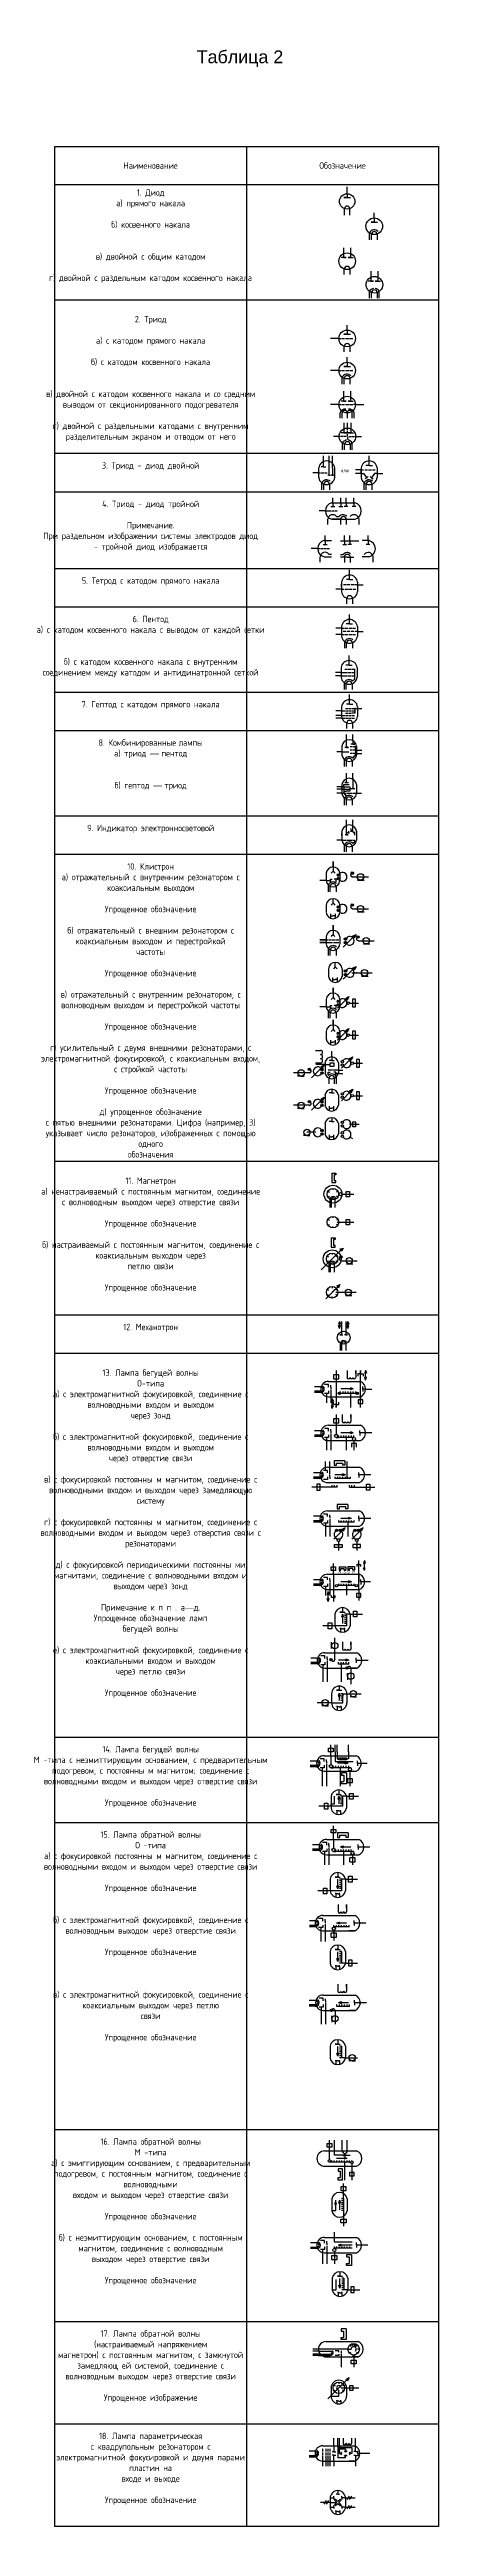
# Model space of a CAD drawing. Header units: millimetres. Extents: x -33 to 3443, y 207 to 2353.
# Drawn here: x 954 to 1258, y 207 to 2143 of the extents above; entities that cross this region are included whole.
import ezdxf

# ---------------------------------------------------------------- set-up
doc = ezdxf.new("R2010")
doc.units = ezdxf.units.MM
doc.styles.get("Standard").update_dxf_attribs({"font": 'arial.ttf'})

msp = doc.modelspace()

# ---------------------------------------------------------------- texts
at = {"attachment_point": 1}
for s, width, heights, insert, char_height in [('Таблица 2', 390.034, [-12.3], (1069.3, 2142), 10), ('или', 8.301, [-2.51], (1182, 1814.9), 2.5), ('{\\fArial|b0|i1|c204|p34;N}', 3.41, [-2], (1180.2, 954), 2), ('{\\fArial|b0|i1|c204|p34;S}', 3.41, [-2.07], (1184.1, 954), 2), ('{\\fArial|b0|i1|c204|p34;S}', 3.41, [-2.07], (1186.9, 954), 2), ('{\\fArial|b0|i1|c204|p34;N}', 3.41, [-2], (1190.9, 954), 2)]:
    msp.add_mtext_dynamic_manual_height_columns(s, width=width, gutter_width=12.5, heights=heights, dxfattribs=dict(at, insert=insert, char_height=char_height))
at = {"color": 242, "true_color": 0xcd2027, "char_height": 5, "attachment_point": 2}
for s, heights, insert in [('\\pxqc;{\\fGOST type A|b0|i0|c204|p34;Наименование}', [17.6], (1033.3, 2054.5)), ('\\pxqc;{\\fGOST type A|b0|i0|c204|p34;Обозначение}', [17.6], (1183.3, 2054.5)), ('\\pxqc;{\\fGOST type A|b0|i0|c204|p34;1.^IДиод\\Pа) прямого накала\\P\\Pб) косвенного накала\\P\\P\\Pв) двойной с общим катодом\\P\\Pг) двойной с раздельным катодом косвенного накала}', [82.5], (1033.3, 2033.5)), ('{\\fGOST type A|b0|i0|c204|p34;2.^IТриод\\P\\Pа) с катодом прямого накала\\P\\Pб) с катодом косвенного накала \\P\\P\\Pв) двойной с катодом косвенного накала и со средним\\Pвыводом от секционированного подогревателя\\P\\Pг) двойной с раздельными катодами с внутренним разделительным экраном и отводом от него}', [105.4], (1033.3, 1934.5)), ('\\pxqc;{\\fGOST type A|b0|i0|c204|p34;3. Триод - диод двойной}', [23.2], (1033.3, 1820.2)), ('{\\fGOST type A|b0|i0|c204|p34;4. Триод - диод тройной\\P\\PПримечание.\\PПри раздельном изображении системы электродов диод - тройной диод изображается\\P}', [54.9], (1033.3, 1790.2)), ('\\pxqc;{\\fGOST type A|b0|i0|c204|p34;5. Тетрод с катодом прямого накала}', [23.2], (1033.3, 1730.2)), ('{\\fGOST type A|b0|i0|c204|p34;6. Пентод\\Pа) с катодом косвенного накала с выводом от каждой сетки\\P\\P\\Pб) с катодом косвенного накала с внутренним соединением между катодом и антидинатронной сеткой\\P}', [62.9], (1033.3, 1700.2)), ('\\pxqc;{\\fGOST type A|b0|i0|c204|p34;7.^IГептод с катодом прямого накала}', [23.2], (1033.3, 1633.6)), ('{\\fGOST type A|b0|i0|c204|p34;8.^IКомбинированные} {\\fGOST type A|b0|i0|c204|p34;лампы\\Pа) триод }— {\\fGOST type A|b0|i0|c204|p34;пентод\\P\\P\\Pб) гептод }— {\\fGOST type A|b0|i0|c204|p34;триод}', [62.9], (1033.3, 1603.6)), ('\\pxqc;{\\fGOST type A|b0|i0|c204|p34;9.^IИндикатор электронносветовой}', [23.2], (1033.3, 1536.9)), ('{\\fGOST type A|b0|i0|c204|p34;10.^IКлистрон\\Pа) отражательный с внутренним резонатором с коаксиальным выходом\\P\\PУпрощенное обозначение\\P\\Pб) отражательный с внешним резонатором с коаксиальным выходом и перестройкой\\Pчастоты\\P\\PУпрощенное обозначение\\P\\Pв) отражательный с внутренним резонатором, с волноводным выходом и перестройкой частоты\\P\\PУпрощенное обозначение\\P\\Pг) усилительный с двумя внешними резонаторами, с\\Pэлектромагнитной фокусировкой, с коаксиальным входом, с стройкой частоты\\P\\PУпрощенное обозначение\\P\\Pд) упрощенное обозначение\\Pс пятью внешними резонаторами. Цифра (например, 3) указывает число резонаторов, изображенных с помощью одного\\Pобозначения}', [235.5], (1033.3, 1506.9)), ('{\\fGOST type A|b0|i0|c204|p34;11.^IМагнетрон\\Pа) ненастраиваемый с постоянным магнитом, соединение с волноводным выходом через отверстие связи\\P\\PУпрощенное обозначение\\P\\Pб) настраиваемый с постоянным магнитом, соединение с\\Pкоаксиальным выходом через\\Pпетлю связи\\P\\PУпрощенное обозначение}', [105.4], (1033.3, 1261.3)), ('\\pxqc;{\\fGOST type A|b0|i0|c204|p34;12.^IМеханотрон}', [23.2], (1033.3, 1147)), ('{\\fGOST type A|b0|i0|c204|p34;13.^IЛампа бегущей волны\\PО-типа\\Pа) с электромагнитной фокусировкой, соединение с волноводными входом и выходом\\Pчерез зонд\\P\\Pб) с электромагнитной фокусировкой, соединение с волноводными входом и выходом\\Pчерез отверстие связи\\P\\Pв) с фокусировкой постоянны м магнитом, соединение с\\Pволноводными входом и выходом через замедляющую систему\\P\\Pг) с фокусировкой постоянны м магнитом, соединение с\\Pволноводными входом и выходом через отверстия связи с резонаторами\\P\\Pд) с фокусировкой периодическими постоянны ми магнитами, соединение с волноводными входом и выходом через зонд\\P\\PПримечание к п п . а}—{\\fGOST type A|b0|i0|c204|p34;д.\\PУпрощенное обозначение ламп\\Pбегущей волны\\P\\Pе) с электромагнитной фокусировкой, соединение с коаксиальными входом и выходом\\Pчерез петлю связи\\P\\PУпрощенное обозначение}', [292.9], (1033.3, 1111.3)), ('{\\fGOST type A|b0|i0|c204|p34;14.^IЛампа бегущей волны\\PМ -типа с неэмиттирующим основанием, с предварительным\\Pподогревом, с постоянны м магнитом; соединение с волноводными входом и выходом через отверстие связи\\P\\PУпрощенное обозначение}', [62.9], (1033.3, 817.1)), ('{\\fGOST type A|b0|i0|c204|p34;15.^IЛампа обратной волны\\PО -типа\\Pа) с фокусировкой постоянны м магнитом, соединение с\\Pволноводными входом и выходом через отверстие связи\\P\\PУпрощенное обозначение\\P\\P\\Pб) с электромагнитной фокусировкой, соединение с волноводным выходом через отверстие связи\\P\\PУпрощенное обозначение\\P\\P\\P\\Pв) с электромагнитной фокусировкой, соединение с коаксиальным выходом через петлю\\Pсвязи\\P\\PУпрощенное обозначение}', [185.9], (1033.3, 750.4)), ('{\\fGOST type A|b0|i0|c204|p34;16.^IЛампа обратной волны\\PМ -типа\\Pа) с эмиггирующим основанием, с предварительным подогревом, с постоянным магнитом, соединение с волноводными\\Pвходом и выходом через отверстие связи\\P\\PУпрощенное обозначение\\P\\Pб) с неэмиттирующим основанием, с постоянным магнитом, соединение с волноводным\\Pвыходом через отверстие связи\\P\\PУпрощенное обозначение}', [185.9], (1033.3, 510.5)), ('{\\fGOST type A|b0|i0|c204|p34;17.^IЛампа обратной волны\\P(настраиваемый напряжением\\Pмагнетрон) с постоянным магнитом, с замкнутой замедляющ ей системой, соединение с\\Pволноводным выходом через отверстие связи\\P\\PУпрощенное изображение}', [185.9], (1033.3, 360.5)), ('{\\fGOST type A|b0|i0|c204|p34;18.^IЛампа параметрическая\\Pс квадрупольным резонатором с\\Pэлектромагнитной фокусировкой и двумя парами пластин на\\Pвходе и выходе\\P\\PУпрощенное обозначение}', [185.9], (1033.3, 280.5))]:
    msp.add_mtext_dynamic_manual_height_columns(s, width=150, gutter_width=12.5, heights=heights, dxfattribs=dict(at, insert=insert))

# ---------------------------------------------------------------- hatches: boundary and pattern name
at = {"true_color": 0x000000}
h = msp.add_hatch(color=18, dxfattribs=at)
h.dxf.hatch_style = 1
h.paths.add_polyline_path([(1179.1, 1497.6, 1), (1181, 1497.6, 1)])
h.paths.add_polyline_path([(1179.1, 1494.9, 1), (1181, 1494.9, 1)])
h = msp.add_hatch(color=18, dxfattribs=at)
h.dxf.hatch_style = 1
h.paths.add_polyline_path([(1191.9, 1499.1, 1), (1190, 1499.1, 1)])
h = msp.add_hatch(color=18, dxfattribs=at)
h.dxf.hatch_style = 1
h.paths.add_polyline_path([(1179.1, 1472.7, 1), (1181, 1472.7, 1)])
h.paths.add_polyline_path([(1179.1, 1470, 1), (1181, 1470, 1)])
h = msp.add_hatch(color=18, dxfattribs=at)
h.dxf.hatch_style = 1
h.paths.add_polyline_path([(1191.9, 1474.2, 1), (1190, 1474.2, 1)])
h = msp.add_hatch(color=18, dxfattribs=at)
h.dxf.hatch_style = 1
h.paths.add_polyline_path([(1184.7, 1447.7, 1), (1186.6, 1447.7, 1)])
h.paths.add_polyline_path([(1184.7, 1444.9, 1), (1186.6, 1444.9, 1)])
h = msp.add_hatch(color=18, dxfattribs=at)
h.dxf.hatch_style = 1
h.paths.add_polyline_path([(1192.5, 1449.9), (1192.5, 1448.6), (1193.9, 1451.3), (1191.2, 1450)])
h = msp.add_hatch(color=18, dxfattribs=at)
h.dxf.hatch_style = 1
h.paths.add_polyline_path([(1196.3, 1449.2, 1), (1194.4, 1449.2, 1)])
h = msp.add_hatch(color=18, dxfattribs=at)
h.dxf.hatch_style = 1
h.paths.add_polyline_path([(1184.7, 1422.6, 1), (1186.6, 1422.6, 1)])
h.paths.add_polyline_path([(1184.7, 1419.8, 1), (1186.6, 1419.8, 1)])
h = msp.add_hatch(color=18, dxfattribs=at)
h.dxf.hatch_style = 1
h.paths.add_polyline_path([(1192.5, 1424.8), (1192.5, 1423.5), (1193.9, 1426.2), (1191.2, 1424.8)])
h = msp.add_hatch(color=18, dxfattribs=at)
h.dxf.hatch_style = 1
h.paths.add_polyline_path([(1179.1, 1399, 1), (1181, 1399, 1)])
h.paths.add_polyline_path([(1179.1, 1396.2, 1), (1181, 1396.2, 1)])
h = msp.add_hatch(color=18, dxfattribs=at)
h.dxf.hatch_style = 1
h.paths.add_polyline_path([(1186.9, 1401.2), (1187, 1399.9), (1188.3, 1402.6), (1185.6, 1401.2)])
h = msp.add_hatch(color=18, dxfattribs=at)
h.dxf.hatch_style = 1
h.paths.add_polyline_path([(1179.1, 1374, 1), (1181, 1374, 1)])
h.paths.add_polyline_path([(1179.1, 1371.2, 1), (1181, 1371.2, 1)])
h = msp.add_hatch(color=18, dxfattribs=at)
h.dxf.hatch_style = 1
h.paths.add_polyline_path([(1186.9, 1376.2), (1187, 1374.9), (1188.3, 1377.6), (1185.6, 1376.2)])
h = msp.add_hatch(color=18, dxfattribs=at)
h.dxf.hatch_style = 1
h.paths.add_polyline_path([(1190, 1354.2), (1190.1, 1352.9), (1191.4, 1355.6), (1188.8, 1354.2)])
h = msp.add_hatch(color=18, dxfattribs=at)
h.dxf.hatch_style = 1
h.paths.add_polyline_path([(1158.4, 1345.9, 1), (1156.5, 1345.9, 1)])
h = msp.add_hatch(color=18, dxfattribs=at)
h.dxf.hatch_style = 1
h.paths.add_polyline_path([(1166.2, 1345.6, 1), (1168.1, 1345.6, 1)])
h.paths.add_polyline_path([(1166.2, 1342.9, 1), (1168.1, 1342.9, 1)])
h = msp.add_hatch(color=18, dxfattribs=at)
h.dxf.hatch_style = 1
h.paths.add_polyline_path([(1167.6, 1347.9), (1167.6, 1346.6), (1169, 1349.3), (1166.3, 1347.9)])
h = msp.add_hatch(color=18, dxfattribs=at)
h.dxf.hatch_style = 1
h.paths.add_polyline_path([(1182.2, 1351.9, 1), (1184.1, 1351.9, 1)])
h.paths.add_polyline_path([(1184.1, 1349.2, 1), (1182.2, 1349.2, 1)])
h.paths.add_polyline_path([(1184.1, 1326.6, 1), (1182.2, 1326.6, 1)])
h.paths.add_polyline_path([(1184.1, 1323.9, 1), (1182.2, 1323.9, 1)])
h.paths.add_polyline_path([(1182.2, 1304.3, 1), (1184.1, 1304.3, 1)])
h.paths.add_polyline_path([(1184.1, 1301.5, 1), (1182.2, 1301.5, 1)])
h = msp.add_hatch(color=18, dxfattribs=at)
h.dxf.hatch_style = 1
h.paths.add_polyline_path([(1158.4, 1320.6, 1), (1156.5, 1320.6, 1)])
h = msp.add_hatch(color=18, dxfattribs=at)
h.dxf.hatch_style = 1
h.paths.add_polyline_path([(1166.2, 1320.3, 1), (1168.1, 1320.3, 1)])
h.paths.add_polyline_path([(1166.2, 1317.6, 1), (1168.1, 1317.6, 1)])
h = msp.add_hatch(color=18, dxfattribs=at)
h.dxf.hatch_style = 1
h.paths.add_polyline_path([(1167.6, 1322.6), (1167.6, 1321.2), (1169, 1324), (1166.3, 1322.6)])
h = msp.add_hatch(color=18, dxfattribs=at)
h.dxf.hatch_style = 1
h.paths.add_polyline_path([(1190, 1328.9), (1190.1, 1327.5), (1191.4, 1330.3), (1188.8, 1328.9)])
h = msp.add_hatch(color=18, dxfattribs=at)
h.dxf.hatch_style = 1
h.paths.add_polyline_path([(1166.2, 1298, 1), (1168.1, 1298, 1)])
h.paths.add_polyline_path([(1166.2, 1295.2, 1), (1168.1, 1295.2, 1)])
h = msp.add_hatch(color=18, dxfattribs=at)
h.dxf.hatch_style = 1
h.paths.add_polyline_path([(1183.7, 1206.2), (1181.2, 1205.2), (1182.6, 1205.1), (1182.6, 1203.7)])
h.paths.add_polyline_path([(1181.3, 1177.7), (1178.8, 1176.6), (1180.2, 1176.5), (1180.2, 1175.2)])
h = msp.add_hatch(color=18, dxfattribs=at)
h.dxf.hatch_style = 1
h.paths.add_polyline_path([(1183.1, 1199.2, 1), (1181.2, 1199.2, 1)])
h = msp.add_hatch(color=18, dxfattribs=at)
h.dxf.hatch_style = 1
h.paths.add_polyline_path([(1180.9, 1148.9), (1180.2, 1146.6), (1180.9, 1147.2), (1181.7, 1146.6)])
h = msp.add_hatch(color=18, dxfattribs=at)
h.dxf.hatch_style = 1
h.paths.add_polyline_path([(1181.7, 1145.6), (1180.9, 1145.1), (1180.2, 1145.6), (1180.9, 1143.3)])
h = msp.add_hatch(color=18, dxfattribs=at)
h.dxf.hatch_style = 1
h.paths.add_polyline_path([(1187.4, 1148.9), (1186.7, 1146.6), (1187.4, 1147.2), (1188.2, 1146.6)])
h = msp.add_hatch(color=18, dxfattribs=at)
h.dxf.hatch_style = 1
h.paths.add_polyline_path([(1187.4, 1143.3), (1188.2, 1145.6), (1187.4, 1145.1), (1186.7, 1145.6)])
h = msp.add_hatch(color=18, dxfattribs=at)
h.dxf.hatch_style = 1
h.paths.add_polyline_path([(1201.3, 1110.8), (1200.6, 1108.5), (1201.3, 1109.1), (1202.1, 1108.5)])
h = msp.add_hatch(color=18, dxfattribs=at)
h.dxf.hatch_style = 1
h.paths.add_polyline_path([(1201.3, 1103), (1202.1, 1105.3), (1201.3, 1104.7), (1200.6, 1105.3)])
h = msp.add_hatch(color=18, dxfattribs=at)
h.dxf.hatch_style = 1
h.paths.add_polyline_path([(1175.3, 1088.5), (1174.6, 1086.2), (1175.3, 1086.8), (1176.1, 1086.2)])
h = msp.add_hatch(color=18, dxfattribs=at)
h.dxf.hatch_style = 1
h.paths.add_polyline_path([(1179.8, 1092.6, 1), (1181.7, 1092.6, 1)])
h.paths.add_polyline_path([(1195.6, 1092.6, 1), (1193.7, 1092.6, 1)])
h = msp.add_hatch(color=18, dxfattribs=at)
h.dxf.hatch_style = 1
h.paths.add_polyline_path([(1191.7, 1096.1), (1189.4, 1096.9), (1190, 1096.1), (1189.4, 1095.4)])
h = msp.add_hatch(color=18, dxfattribs=at)
h.dxf.hatch_style = 1
h.paths.add_polyline_path([(1175.3, 1080.7), (1176.1, 1083), (1175.3, 1082.4), (1174.6, 1083)])
h = msp.add_hatch(color=18, dxfattribs=at)
h.dxf.hatch_style = 1
h.paths.add_polyline_path([(1191.7, 1061.8), (1189.4, 1062.5), (1190, 1061.8), (1189.4, 1061)])
h = msp.add_hatch(color=18, dxfattribs=at)
h.dxf.hatch_style = 1
h.paths.add_polyline_path([(1185.5, 1029), (1183.2, 1029.7), (1183.8, 1029), (1183.2, 1028.2)])
h = msp.add_hatch(color=18, dxfattribs=at)
h.dxf.hatch_style = 1
h.paths.add_polyline_path([(1184, 986.2), (1184, 985), (1185.4, 987.6), (1182.7, 986.3)])
h = msp.add_hatch(color=18, dxfattribs=at)
h.dxf.hatch_style = 1
h.paths.add_polyline_path([(1190.3, 994.9), (1188, 995.7), (1188.5, 994.9), (1188, 994.2)])
h = msp.add_hatch(color=18, dxfattribs=at)
h.dxf.hatch_style = 1
h.paths.add_polyline_path([(1198, 986.2), (1198.1, 985), (1199.4, 987.6), (1196.7, 986.3)])
h = msp.add_hatch(color=18, dxfattribs=at)
h.dxf.hatch_style = 1
h.paths.add_polyline_path([(1179.7, 985.6, 1), (1177.8, 985.6, 1)])
h.paths.add_polyline_path([(1182.4, 985.6, 1), (1180.5, 985.6, 1)])
h.paths.add_polyline_path([(1194, 985.6, 1), (1192.1, 985.6, 1)])
h.paths.add_polyline_path([(1196.8, 985.6, 1), (1194.9, 985.6, 1)])
h = msp.add_hatch(color=18, dxfattribs=at)
h.dxf.hatch_style = 1
h.paths.add_polyline_path([(1199.6, 959.7), (1200.4, 960.2), (1201.1, 959.7), (1200.4, 962)])
h = msp.add_hatch(color=18, dxfattribs=at)
h.dxf.hatch_style = 1
h.paths.add_polyline_path([(1200.4, 954.1), (1201.1, 956.4), (1200.4, 955.9), (1199.6, 956.4)])
h = msp.add_hatch(color=18, dxfattribs=at)
h.dxf.hatch_style = 1
h.paths.add_polyline_path([(1171.4, 935.5), (1172.1, 936.1), (1172.9, 935.5), (1172.1, 937.8)])
h = msp.add_hatch(color=18, dxfattribs=at)
h.dxf.hatch_style = 1
h.paths.add_polyline_path([(1172.1, 930), (1172.9, 932.3), (1172.1, 931.7), (1171.4, 932.3)])
h = msp.add_hatch(color=18, dxfattribs=at)
h.dxf.hatch_style = 1
h.paths.add_polyline_path([(1190.3, 945.4), (1188, 946.1), (1188.5, 945.4), (1188, 944.6)])
h = msp.add_hatch(color=18, dxfattribs=at)
h.dxf.hatch_style = 1
h.paths.add_polyline_path([(1183.3, 920.2), (1182.5, 917.9), (1183.3, 918.5), (1184, 917.9)])
h = msp.add_hatch(color=18, dxfattribs=at)
h.dxf.hatch_style = 1
h.paths.add_polyline_path([(1175.2, 884.6, 1), (1173.3, 884.6, 1)])
h = msp.add_hatch(color=18, dxfattribs=at)
h.dxf.hatch_style = 1
h.paths.add_polyline_path([(1188.1, 884.1), (1185.8, 884.9), (1186.3, 884.1), (1185.8, 883.4)])
h = msp.add_hatch(color=18, dxfattribs=at)
h.dxf.hatch_style = 1
h.paths.add_polyline_path([(1185.8, 878, 1), (1187.7, 878, 1)])
h = msp.add_hatch(color=18, dxfattribs=at)
h.dxf.hatch_style = 1
h.paths.add_polyline_path([(1180.7, 858.4), (1179.9, 856.1), (1180.7, 856.6), (1181.4, 856.1)])
h = msp.add_hatch(color=18, dxfattribs=at)
h.dxf.hatch_style = 1
h.paths.add_polyline_path([(1187.6, 803.6), (1185.3, 804.4), (1185.9, 803.6), (1185.3, 802.9)])
h = msp.add_hatch(color=18, dxfattribs=at)
h.dxf.hatch_style = 1
h.paths.add_polyline_path([(1180.3, 777.8), (1179.6, 775.5), (1180.3, 776), (1181.1, 775.5)])
h = msp.add_hatch(color=18, dxfattribs=at)
h.dxf.hatch_style = 1
h.paths.add_polyline_path([(1183.9, 737.5), (1183.4, 738.2), (1183.9, 739), (1181.6, 738.2)])
h = msp.add_hatch(color=18, dxfattribs=at)
h.dxf.hatch_style = 1
h.paths.add_polyline_path([(1179.5, 705.4), (1180.3, 707.7), (1179.5, 707.1), (1178.8, 707.7)])
h = msp.add_hatch(color=18, dxfattribs=at)
h.dxf.hatch_style = 1
h.paths.add_polyline_path([(1178.5, 678.8), (1180.8, 678), (1180.2, 678.8), (1180.8, 679.5)])
h = msp.add_hatch(color=18, dxfattribs=at)
h.dxf.hatch_style = 1
h.paths.add_polyline_path([(1179.5, 648.8), (1180.3, 651.1), (1179.5, 650.5), (1178.8, 651.1)])
h = msp.add_hatch(color=18, dxfattribs=at)
h.dxf.hatch_style = 1
h.paths.add_polyline_path([(1173.6, 610.5, 1), (1175.5, 610.5, 1)])
h = msp.add_hatch(color=18, dxfattribs=at)
h.dxf.hatch_style = 1
h.paths.add_polyline_path([(1180.1, 616.6), (1182.4, 615.8), (1181.8, 616.6), (1182.4, 617.3)])
h = msp.add_hatch(color=18, dxfattribs=at)
h.dxf.hatch_style = 1
h.paths.add_polyline_path([(1179.5, 574.8), (1180.3, 577.1), (1179.5, 576.6), (1178.8, 577.1)])
h = msp.add_hatch(color=18, dxfattribs=at)
h.dxf.hatch_style = 1
h.paths.add_polyline_path([(1183.3, 497.3), (1185.6, 496.6), (1185, 497.3), (1185.6, 498.1)])
h = msp.add_hatch(color=18, dxfattribs=at)
h.dxf.hatch_style = 1
h.paths.add_polyline_path([(1186.8, 494.8), (1184.5, 495.6), (1185, 494.8), (1184.5, 494.1)])
h = msp.add_hatch(color=18, dxfattribs=at)
h.dxf.hatch_style = 1
h.paths.add_polyline_path([(1178, 457.7), (1178.7, 460), (1178, 459.5), (1177.2, 460)])
h = msp.add_hatch(color=18, dxfattribs=at)
h.dxf.hatch_style = 1
h.paths.add_polyline_path([(1181, 462.1), (1180.2, 459.8), (1181, 460.3), (1181.7, 459.8)])
h = msp.add_hatch(color=18, dxfattribs=at)
h.dxf.hatch_style = 1
h.paths.add_polyline_path([(1179.9, 427.2), (1182.2, 426.4), (1181.6, 427.2), (1182.2, 427.9)])
h = msp.add_hatch(color=18, dxfattribs=at)
h.dxf.hatch_style = 1
h.paths.add_polyline_path([(1181.3, 393.5), (1182, 395.8), (1181.3, 395.3), (1180.5, 395.8)])
h = msp.add_hatch(color=18, dxfattribs=at)
h.dxf.hatch_style = 1
h.paths.add_polyline_path([(1192.7, 349.7), (1192.9, 349.1), (1192.3, 348.9), (1193.6, 348.2)])
h = msp.add_hatch(color=18, dxfattribs=at)
h.dxf.hatch_style = 1
h.paths.add_polyline_path([(1188.5, 323.6), (1185.8, 322.1), (1187, 322.1), (1187, 320.9)])

# ---------------------------------------------------------------- linework, layer by layer
for p, q in [((958.3, 2066.9), (1258.3, 2066.9)), ((958.3, 2066.9), (958.3, 207.2)), ((1108.3, 2066.9), (1108.3, 207.2)), ((1258.3, 2066.9), (1258.3, 207.2)), ((1258.3, 2036.9), (958.3, 2036.9)), ((1186.9, 2030), (1186.9, 2035.5)), ((1186.9, 2027), (1184.4, 2027)), ((1184.4, 2027), (1189.4, 2027)), ((1184.9, 2013.3), (1184.9, 2018.4)), ((1186.9, 2030), (1186.9, 2027)), ((1188.9, 2013.3), (1188.9, 2018.4)), ((1208.1, 2011.1), (1208.1, 2015.1)), ((1204.3, 1994.1), (1204.3, 1999.3)), ((1208.1, 2007.8), (1205.6, 2007.8)), ((1205.6, 2007.8), (1210.6, 2007.8)), ((1205.8, 1994.1), (1205.8, 1998.5)), ((1208.1, 2011.1), (1208.1, 2007.8)), ((1210.3, 1998.5), (1210.3, 1994.1)), ((1186.1, 1980.1), (1182.1, 1980.1)), ((1184.1, 1987.8), (1184.1, 1980.1)), ((1184.1, 1980.1), (1186.1, 1980.1)), ((1189.6, 1980.1), (1187.6, 1980.1)), ((1187.6, 1980.1), (1191.6, 1980.1)), ((1189.6, 1987.8), (1189.6, 1980.1)), ((1184.6, 1966.8), (1184.6, 1971.2)), ((1189.1, 1971.2), (1189.1, 1966.8)), ((1207.4, 1961.7), (1203.4, 1961.7)), ((1205.4, 1969.4), (1205.4, 1961.7)), ((1205.4, 1961.7), (1207.4, 1961.7)), ((1210.9, 1961.7), (1208.9, 1961.7)), ((1208.9, 1961.7), (1212.9, 1961.7)), ((1210.9, 1969.4), (1210.9, 1961.7)), ((1258.3, 1946.9), (958.3, 1946.9)), ((1204.4, 1948.4), (1204.4, 1953.6)), ((1205.9, 1948.4), (1205.9, 1952.8)), ((1210.4, 1952.8), (1210.4, 1948.4)), ((1211.9, 1948.4), (1211.9, 1953.6)), ((1180.4, 1916.9), (1173.9, 1916.9)), ((1180.4, 1916.9), (1181.9, 1916.9)), ((1182.4, 1916.9), (1184.9, 1916.9)), ((1186.9, 1920.2), (1184.4, 1920.2)), ((1184.4, 1920.2), (1189.4, 1920.2)), ((1185.6, 1916.9), (1188.4, 1916.9)), ((1186.9, 1923.4), (1186.9, 1927.4)), ((1186.9, 1923.4), (1186.9, 1920.2)), ((1188.9, 1916.9), (1191.4, 1916.9)), ((1184.6, 1906.4), (1184.6, 1910.8)), ((1186.9, 1898.3), (1186.9, 1902.3)), ((1186.9, 1898.3), (1186.9, 1895.1)), ((1189.1, 1910.8), (1189.1, 1906.4)), ((1180.4, 1891.8), (1173.9, 1891.8)), ((1180.4, 1891.8), (1181.9, 1891.8)), ((1182.4, 1891.8), (1184.9, 1891.8)), ((1183.1, 1881.3), (1183.1, 1886.5)), ((1186.9, 1895.1), (1184.4, 1895.1)), ((1184.4, 1895.1), (1189.4, 1895.1)), ((1184.6, 1881.3), (1184.6, 1885.7)), ((1185.6, 1891.8), (1188.4, 1891.8)), ((1188.9, 1891.8), (1191.4, 1891.8)), ((1189.1, 1885.7), (1189.1, 1881.3)), ((1180.4, 1865.2), (1173.9, 1865.2)), ((1180.4, 1865.2), (1181.9, 1865.2)), ((1181.4, 1854.7), (1181.4, 1858.7)), ((1186.1, 1868), (1182.1, 1868)), ((1182.4, 1865.2), (1184.9, 1865.2)), ((1182.9, 1854.7), (1182.9, 1858.7)), ((1184.1, 1875.7), (1184.1, 1868)), ((1184.1, 1868), (1186.1, 1868)), ((1185.6, 1865.2), (1188.4, 1865.2)), ((1186.9, 1858.7), (1186.9, 1854.7)), ((1189.6, 1868), (1187.6, 1868)), ((1187.6, 1868), (1191.6, 1868)), ((1188.9, 1865.2), (1191.4, 1865.2)), ((1189.6, 1875.7), (1189.6, 1868)), ((1190.9, 1854.7), (1190.9, 1858.7)), ((1193.4, 1865.2), (1191.9, 1865.2)), ((1192.4, 1854.7), (1192.4, 1858.7)), ((1193.4, 1865.2), (1199.9, 1865.2)), ((1181.1, 1840.4), (1176.1, 1840.4)), ((1183.6, 1840.4), (1181.6, 1840.4)), ((1186.3, 1843.1), (1182.3, 1843.1)), ((1186.1, 1840.4), (1184.1, 1840.4)), ((1184.3, 1850.9), (1184.3, 1843.1)), ((1184.3, 1843.1), (1186.3, 1843.1)), ((1187.1, 1845.4), (1187.1, 1850.9)), ((1187.1, 1842.9), (1187.1, 1844.9)), ((1187.1, 1840.4), (1187.1, 1842.4)), ((1187.1, 1839.9), (1187.1, 1837.9)), ((1189.8, 1843.1), (1187.8, 1843.1)), ((1187.8, 1843.1), (1191.8, 1843.1)), ((1188.1, 1840.4), (1190.1, 1840.4)), ((1189.8, 1850.9), (1189.8, 1843.1)), ((1190.6, 1840.4), (1192.6, 1840.4)), ((1193.1, 1840.4), (1198.1, 1840.4)), ((1258.3, 1826.9), (958.3, 1826.9)), ((1168.4, 1816.7), (1168.4, 1825.2)), ((1172.9, 1810.2), (1172.9, 1825.2)), ((1175.4, 1815.7), (1175.4, 1825.2)), ((1183.3, 1829.9), (1183.3, 1835.1)), ((1184.8, 1829.9), (1184.8, 1834.3)), ((1189.3, 1834.3), (1189.3, 1829.9)), ((1190.8, 1829.9), (1190.8, 1835.1)), ((1204.1, 1817.7), (1204.1, 1825.2)), ((1164.6, 1812), (1160.1, 1812)), ((1164.6, 1815.7), (1164.6, 1808.2)), ((1164.6, 1812), (1166.1, 1812)), ((1168.4, 1816.7), (1166.5, 1816.7)), ((1166.5, 1812), (1169, 1812)), ((1167.1, 1798.7), (1167.1, 1803.9)), ((1168.4, 1816.7), (1170.2, 1816.7)), ((1168.6, 1798.7), (1168.6, 1803.1)), ((1169.4, 1812), (1171.4, 1812)), ((1172.9, 1810.2), (1171.9, 1810.2)), ((1172.9, 1810.2), (1173.9, 1810.2)), ((1173.1, 1803.1), (1173.1, 1798.7)), ((1175.4, 1810.2), (1174.4, 1810.2)), ((1175.4, 1815.7), (1175.4, 1810.2)), ((1175.4, 1810.2), (1176.4, 1810.2)), ((1177.1, 1815.7), (1177.1, 1808.2)), ((1197.8, 1814.2), (1193.3, 1814.2)), ((1197.8, 1811.3), (1193.3, 1811.3)), ((1197.8, 1815.7), (1197.8, 1808.2)), ((1197.8, 1812), (1197.8, 1814.2)), ((1197.8, 1814.2), (1199.8, 1814.2)), ((1197.8, 1813.1), (1197.8, 1811.3)), ((1197.8, 1811.3), (1199.8, 1811.3)), ((1199.8, 1811.3), (1202.2, 1808.1)), ((1200.3, 1798.7), (1200.3, 1803.9)), ((1200.6, 1814.2), (1202.8, 1814.2)), ((1202.2, 1808.1), (1201, 1807.2)), ((1204.1, 1817.7), (1201.6, 1817.7)), ((1201.8, 1798.7), (1201.8, 1803.1)), ((1202.2, 1808.1), (1203.4, 1809)), ((1203.6, 1814.2), (1205.8, 1814.2)), ((1204.1, 1817.7), (1206.6, 1817.7)), ((1206, 1808.1), (1204.8, 1809)), ((1208.3, 1811.3), (1206, 1808.1)), ((1206, 1808.1), (1207.2, 1807.2)), ((1206.3, 1803.1), (1206.3, 1798.7)), ((1206.6, 1814.2), (1208.8, 1814.2)), ((1210.3, 1811.3), (1208.3, 1811.3)), ((1210.3, 1815.7), (1210.3, 1808.2)), ((1210.3, 1811.3), (1214.8, 1811.3)), ((1258.3, 1796.9), (958.3, 1796.9)), ((1258.3, 1796.9), (958.3, 1796.9)), ((1170, 1782.1), (1165, 1782.1)), ((1170, 1782.1), (1172, 1782.1)), ((1172.3, 1782.1), (1174.3, 1782.1)), ((1174.2, 1785.5), (1175.7, 1785.5)), ((1174.8, 1782.1), (1176.7, 1782.1)), ((1175, 1788.5), (1193, 1788.5)), ((1175.7, 1788.5), (1175.7, 1792.5)), ((1175.7, 1788.5), (1175.7, 1785.5)), ((1175.7, 1785.5), (1177.2, 1785.5)), ((1177.2, 1782.1), (1179.2, 1782.1)), ((1180.5, 1785.5), (1182, 1785.5)), ((1182, 1788.5), (1182, 1792.5)), ((1182, 1788.5), (1182, 1785.5)), ((1182, 1785.5), (1183.5, 1785.5)), ((1186, 1785.5), (1184.5, 1785.5)), ((1186, 1788.5), (1186, 1792.5)), ((1186, 1788.5), (1186, 1785.5)), ((1187.5, 1785.5), (1186, 1785.5)), ((1192.2, 1785.5), (1190.7, 1785.5)), ((1192.2, 1788.5), (1192.2, 1792.5)), ((1192.2, 1788.5), (1192.2, 1785.5)), ((1193.7, 1785.5), (1192.2, 1785.5)), ((1169.7, 1759), (1169.7, 1763)), ((1171.7, 1771.5), (1171.7, 1775.7)), ((1175, 1775.7), (1193, 1775.7)), ((1178.7, 1775.7), (1175.2, 1775.7)), ((1178.7, 1777.7), (1180.7, 1777.7)), ((1181.7, 1775.7), (1178.7, 1775.7)), ((1181.7, 1775.7), (1181.7, 1771.5)), ((1184.9, 1758.9), (1184.9, 1762.9)), ((1186.2, 1775.7), (1186.2, 1771.5)), ((1188.9, 1758.9), (1188.9, 1762.9)), ((1196.2, 1771.5), (1196.2, 1775.7)), ((1203.2, 1759), (1203.2, 1763)), ((1163.9, 1752.7), (1158.9, 1752.7)), ((1163.9, 1752.7), (1165.9, 1752.7)), ((1165.7, 1742), (1165.7, 1746.3)), ((1166.2, 1752.7), (1168.2, 1752.7)), ((1168.2, 1756), (1169.7, 1756)), ((1168.7, 1752.7), (1170.6, 1752.7)), ((1168.9, 1759), (1174.7, 1759)), ((1168.9, 1746.3), (1174.7, 1746.3)), ((1169.7, 1759), (1169.7, 1756)), ((1169.7, 1756), (1171.2, 1756)), ((1171.1, 1752.7), (1173.1, 1752.7)), ((1172.7, 1748.3), (1174.7, 1748.3)), ((1181.7, 1758.9), (1195.9, 1758.9)), ((1181.7, 1748.1), (1183.7, 1748.1)), ((1184.7, 1746.1), (1181.7, 1746.1)), ((1186.9, 1746.1), (1181.7, 1746.1)), ((1183.4, 1755.9), (1184.9, 1755.9)), ((1184.7, 1746.1), (1184.7, 1741.9)), ((1184.9, 1758.9), (1184.9, 1755.9)), ((1184.9, 1755.9), (1186.4, 1755.9)), ((1186.9, 1746.1), (1192.2, 1746.1)), ((1188.9, 1755.9), (1187.4, 1755.9)), ((1188.9, 1758.9), (1188.9, 1755.9)), ((1190.4, 1755.9), (1188.9, 1755.9)), ((1189.2, 1746.1), (1189.2, 1741.9)), ((1204, 1759), (1198.5, 1759)), ((1204, 1746.2), (1198.5, 1746.2)), ((1203.2, 1756), (1201.7, 1756)), ((1203.2, 1759), (1203.2, 1756)), ((1204.7, 1756), (1203.2, 1756)), ((1207.2, 1742), (1207.2, 1746.2)), ((1258.3, 1736.9), (958.3, 1736.9)), ((1182.6, 1726.5), (1182.6, 1719)), ((1182.6, 1722.8), (1182.6, 1725)), ((1182.6, 1723.9), (1182.6, 1722.1)), ((1186.3, 1724.5), (1184, 1724.5)), ((1188.8, 1728.5), (1186.3, 1728.5)), ((1189.3, 1724.5), (1187, 1724.5)), ((1188.8, 1728.5), (1188.8, 1736)), ((1188.8, 1728.5), (1191.3, 1728.5)), ((1192.3, 1724.5), (1190, 1724.5)), ((1195, 1724.5), (1193, 1724.5)), ((1195, 1724.5), (1199.5, 1724.5)), ((1195.1, 1726.5), (1195.1, 1719)), ((1258.3, 1706.9), (958.3, 1706.9)), ((1182.6, 1721), (1178.1, 1721)), ((1182.6, 1721), (1184.6, 1721)), ((1185.3, 1721), (1187.6, 1721)), ((1186.6, 1709.5), (1186.6, 1713.9)), ((1188.3, 1721), (1190.6, 1721)), ((1191.1, 1713.9), (1191.1, 1709.5)), ((1191.3, 1721), (1193.6, 1721)), ((1182.5, 1690.5), (1178, 1690.5)), ((1182.5, 1685.5), (1178, 1685.5)), ((1182.5, 1691.8), (1182.5, 1684.3)), ((1182.5, 1690.5), (1184.5, 1690.5)), ((1182.5, 1685.5), (1184.5, 1685.5)), ((1186.1, 1688), (1183.9, 1688)), ((1185.2, 1690.5), (1187.5, 1690.5)), ((1185.2, 1685.5), (1187.5, 1685.5)), ((1188.7, 1693.8), (1186.2, 1693.8)), ((1189.1, 1688), (1186.9, 1688)), ((1188.2, 1690.5), (1190.5, 1690.5)), ((1188.2, 1685.5), (1190.5, 1685.5)), ((1188.7, 1693.8), (1188.7, 1701.3)), ((1188.7, 1693.8), (1191.2, 1693.8)), ((1192.1, 1688), (1189.9, 1688)), ((1191.2, 1690.5), (1193.5, 1690.5)), ((1191.2, 1685.5), (1193.5, 1685.5)), ((1194.9, 1688), (1192.9, 1688)), ((1194.9, 1688), (1199.4, 1688)), ((1195, 1691.8), (1195, 1684.3)), ((1185, 1674.8), (1185, 1680)), ((1186.5, 1674.8), (1186.5, 1679.2)), ((1188.4, 1661.7), (1188.4, 1669.2)), ((1191, 1679.2), (1191, 1674.8)), ((1182.2, 1655.9), (1177.7, 1655.9)), ((1182.2, 1653.4), (1177.7, 1653.4)), ((1182.2, 1659.7), (1182.2, 1652.2)), ((1182.2, 1655.9), (1184.7, 1655.9)), ((1182.2, 1653.4), (1184.7, 1653.4)), ((1184.7, 1642.7), (1184.7, 1647.9)), ((1185.2, 1658.4), (1187.2, 1658.4)), ((1185.2, 1655.9), (1187.2, 1655.9)), ((1185.2, 1653.4), (1187.2, 1653.4)), ((1188.4, 1661.7), (1185.9, 1661.7)), ((1186.2, 1642.7), (1186.2, 1647.1)), ((1187.7, 1658.4), (1189.7, 1658.4)), ((1187.7, 1655.9), (1189.7, 1655.9)), ((1187.7, 1653.4), (1189.7, 1653.4)), ((1188.4, 1661.7), (1190.9, 1661.7)), ((1190.2, 1658.4), (1192.2, 1658.4)), ((1190.2, 1655.9), (1192.2, 1655.9)), ((1190.2, 1653.4), (1192.2, 1653.4)), ((1190.7, 1647.1), (1190.7, 1642.7)), ((1191.2, 1649.3), (1192.9, 1651)), ((1192.9, 1658.4), (1192.7, 1658.4)), ((1192.9, 1651), (1192.9, 1658.4)), ((1194.7, 1659.7), (1194.7, 1652.2)), ((1258.3, 1640.2), (958.3, 1640.2)), ((1182.6, 1625.9), (1178.1, 1625.9)), ((1182.6, 1629.1), (1182.6, 1621.6)), ((1182.6, 1625.9), (1185.1, 1625.9)), ((1185.6, 1627.8), (1187.6, 1627.8)), ((1185.6, 1625.9), (1187.6, 1625.9)), ((1188.8, 1631.1), (1186.3, 1631.1)), ((1188.1, 1627.8), (1190.1, 1627.8)), ((1188.1, 1625.9), (1190.1, 1625.9)), ((1188.8, 1631.1), (1188.8, 1638.6)), ((1188.8, 1631.1), (1191.3, 1631.1)), ((1190.6, 1627.8), (1192.6, 1627.8)), ((1190.6, 1625.9), (1192.6, 1625.9)), ((1193.3, 1627.8), (1193, 1627.8)), ((1193, 1627.8), (1193, 1624.1)), ((1193.3, 1627.8), (1198.3, 1627.8)), ((1195.1, 1629.1), (1195.1, 1621.6)), ((1258.3, 1610.2), (958.3, 1610.2)), ((1182.6, 1622.2), (1178.1, 1622.2)), ((1182.6, 1620.3), (1178.1, 1620.3)), ((1182.6, 1622.2), (1185.1, 1622.2)), ((1182.6, 1620.3), (1185.1, 1620.3)), ((1185.6, 1624.1), (1187.6, 1624.1)), ((1185.6, 1622.2), (1187.6, 1622.2)), ((1185.6, 1620.3), (1187.6, 1620.3)), ((1186.5, 1598.4), (1186.5, 1607.4)), ((1186.6, 1612.1), (1186.6, 1616.5)), ((1188.1, 1624.1), (1190.1, 1624.1)), ((1188.1, 1622.2), (1190.1, 1622.2)), ((1188.1, 1620.3), (1190.1, 1620.3)), ((1193, 1624.1), (1190.6, 1624.1)), ((1190.6, 1622.2), (1192.6, 1622.2)), ((1190.6, 1620.3), (1192.6, 1620.3)), ((1191.1, 1616.5), (1191.1, 1612.1)), ((1191.3, 1603.4), (1191.3, 1607.4)), ((1182.8, 1593.9), (1178.8, 1593.9)), ((1182.8, 1598.4), (1182.8, 1591.4)), ((1182.8, 1594.9), (1182.8, 1593.9)), ((1182.8, 1593.9), (1183.8, 1593.9)), ((1184, 1593.9), (1186, 1593.9)), ((1184.7, 1582.4), (1184.7, 1587.6)), ((1188, 1597.4), (1185, 1597.4)), ((1186.3, 1593.9), (1188.3, 1593.9)), ((1186.5, 1598.4), (1186.5, 1597.4)), ((1186.5, 1597.4), (1188, 1597.4)), ((1191.2, 1597.7), (1189.2, 1597.7)), ((1191.2, 1595.2), (1189.2, 1595.2)), ((1191.2, 1592.7), (1189.2, 1592.7)), ((1192.8, 1599.9), (1189.8, 1599.9)), ((1193.3, 1591.7), (1191.2, 1589)), ((1191.3, 1603.4), (1191.3, 1599.9)), ((1191.3, 1599.9), (1192.8, 1599.9)), ((1193.3, 1597.7), (1191.7, 1597.7)), ((1194.3, 1595.2), (1191.7, 1595.2)), ((1194.3, 1592.7), (1191.7, 1592.7)), ((1193.3, 1595.2), (1193.3, 1597.7)), ((1194.3, 1595.2), (1193.3, 1595.2)), ((1193.3, 1595.2), (1193.3, 1591.7)), ((1194.3, 1598.4), (1194.3, 1591.4)), ((1194.3, 1592.7), (1194.3, 1595.2)), ((1194.3, 1595.2), (1198.3, 1595.2)), ((1194.3, 1594.9), (1194.3, 1592.7)), ((1194.3, 1592.7), (1198.3, 1592.7)), ((1182.8, 1568.3), (1182.8, 1561.3)), ((1184.4, 1566.5), (1184.4, 1568.3)), ((1184.4, 1568.3), (1186.1, 1568.3)), ((1188, 1569.8), (1185, 1569.8)), ((1186.3, 1582.4), (1186.3, 1586.8)), ((1186.5, 1569.8), (1186.5, 1577.3)), ((1186.5, 1568.3), (1188.5, 1568.3)), ((1190.8, 1586.8), (1190.8, 1582.4)), ((1191.3, 1573.3), (1191.3, 1577.3)), ((1191.3, 1573.3), (1191.3, 1565)), ((1194.3, 1568.3), (1194.3, 1561.3)), ((1182.8, 1566.5), (1178.8, 1566.5)), ((1182.8, 1564.8), (1178.8, 1564.8)), ((1182.8, 1561.5), (1178.8, 1561.5)), ((1182.8, 1564.8), (1182.8, 1566.5)), ((1182.8, 1566.5), (1186.1, 1566.5)), ((1182.8, 1564.8), (1182.8, 1563.8)), ((1182.8, 1564.8), (1186.1, 1564.8)), ((1182.8, 1564.8), (1182.8, 1561.5)), ((1182.8, 1561.5), (1184.4, 1561.5)), ((1184.4, 1566.5), (1184.4, 1561.5)), ((1184.4, 1564.8), (1184.4, 1563.3)), ((1184.4, 1563.3), (1186.1, 1563.3)), ((1184.4, 1561.5), (1186.1, 1559.2)), ((1184.4, 1561.5), (1186.2, 1561.5)), ((1184.7, 1552.3), (1184.7, 1557.5)), ((1186.3, 1552.3), (1186.3, 1556.7)), ((1186.5, 1566.5), (1189.1, 1566.5)), ((1186.5, 1564.8), (1188.5, 1564.8)), ((1189.1, 1563.3), (1186.5, 1563.3)), ((1186.6, 1561.5), (1188.4, 1561.5)), ((1188.8, 1561.5), (1190.6, 1561.5)), ((1189.1, 1566.5), (1189.1, 1563.3)), ((1192.8, 1565), (1189.8, 1565)), ((1190.8, 1556.7), (1190.8, 1552.3)), ((1191, 1561.5), (1192.8, 1561.5)), ((1193.2, 1561.5), (1198.2, 1561.5)), ((1258.3, 1543.6), (958.3, 1543.6)), ((1182.8, 1531.8), (1182.8, 1524.8)), ((1182.8, 1528.3), (1182.8, 1530)), ((1187.8, 1529), (1185.3, 1529)), ((1186.5, 1529), (1186.5, 1540.8)), ((1186.5, 1529), (1186.5, 1531)), ((1186.5, 1531), (1188, 1531)), ((1186.5, 1531), (1188.3, 1531)), ((1186.5, 1529), (1187.8, 1529)), ((1188.3, 1530), (1188.3, 1532)), ((1188.3, 1531), (1188.3, 1530)), ((1190, 1531.3), (1190, 1533.9)), ((1191.3, 1531.3), (1190, 1532.6)), ((1190, 1532.6), (1190, 1531.3)), ((1191.3, 1531.3), (1191.3, 1540.8)), ((1191.3, 1531.3), (1192.6, 1530)), ((1192.6, 1530), (1192.6, 1531.3)), ((1192.6, 1531.3), (1192.6, 1528.7)), ((1194.3, 1531.8), (1194.3, 1524.8)), ((1258.3, 1513.6), (958.3, 1513.6)), ((1182.8, 1525), (1178.8, 1525)), ((1182.8, 1528.3), (1182.8, 1527.3)), ((1182.8, 1528.3), (1182.8, 1525)), ((1182.8, 1525), (1184, 1525)), ((1184.4, 1525), (1186.2, 1525)), ((1184.7, 1515.8), (1184.7, 1521)), ((1186.3, 1515.8), (1186.3, 1520.2)), ((1186.6, 1525), (1188.4, 1525)), ((1188.8, 1525), (1190.6, 1525)), ((1190.8, 1520.2), (1190.8, 1515.8)), ((1191, 1525), (1192.8, 1525)), ((1191.2, 1522.4), (1192.8, 1523.9)), ((1192.8, 1523.9), (1192.8, 1525)), ((1170.5, 1493.4), (1165.5, 1493.4)), ((1170.5, 1499.1), (1170.5, 1493.4)), ((1170.5, 1493.4), (1173.8, 1493.4)), ((1173.8, 1492.4), (1173.8, 1494.4)), ((1173.8, 1494.4), (1175.3, 1494.4)), ((1173.8, 1493.4), (1173.8, 1492.4)), ((1175.9, 1500.6), (1174.5, 1499.1)), ((1175.9, 1504.1), (1175.9, 1508.1)), ((1175.9, 1508.1), (1175.9, 1500.6)), ((1175.9, 1500.6), (1177.3, 1499.1)), ((1178.3, 1494.4), (1176.8, 1494.4)), ((1178.3, 1492.4), (1178.3, 1494.4)), ((1181.3, 1499.1), (1180.7, 1498.3)), ((1181.3, 1493.4), (1180.7, 1494.1)), ((1181.3, 1499.1), (1181.3, 1493.4)), ((1191.2, 1496.2), (1190.9, 1496.2)), ((1191.2, 1496.2), (1203.5, 1496.2)), ((1197.4, 1493.7), (1195.1, 1493.7)), ((1195.1, 1493.7), (1200.1, 1493.7)), ((1170.5, 1474.2), (1170.5, 1468.5)), ((1172.2, 1484.4), (1172.2, 1489.6)), ((1173.7, 1484.4), (1173.7, 1488.8)), ((1175.9, 1475.7), (1174.5, 1474.2)), ((1175.9, 1475.7), (1175.9, 1479.2)), ((1175.9, 1475.7), (1177.3, 1474.2)), ((1178.2, 1488.8), (1178.2, 1484.4)), ((1181.3, 1474.2), (1180.7, 1473.4)), ((1181.3, 1474.2), (1181.3, 1468.5)), ((1191.2, 1471.3), (1190.9, 1471.3)), ((1191.2, 1471.3), (1203.5, 1471.3)), ((1174.2, 1463.8), (1174.2, 1467.3)), ((1174.2, 1463.8), (1174.2, 1465.8)), ((1174.2, 1465.8), (1175.9, 1465.8)), ((1177.7, 1465.8), (1175.9, 1465.8)), ((1175.9, 1454.4), (1175.9, 1458.4)), ((1175.9, 1458.4), (1175.9, 1450.9)), ((1177.7, 1463.8), (1177.7, 1467.3)), ((1177.7, 1463.8), (1177.7, 1465.8)), ((1181.3, 1468.5), (1180.7, 1469.2)), ((1197.4, 1468.8), (1195.1, 1468.8)), ((1195.1, 1468.8), (1200.1, 1468.8)), ((1170.5, 1447.1), (1165.5, 1447.1)), ((1165.5, 1447.1), (1172, 1447.1)), ((1170.5, 1444.9), (1165.5, 1444.9)), ((1165.5, 1444.9), (1175.5, 1444.9)), ((1170.5, 1449.5), (1170.5, 1443.8)), ((1170.5, 1446.6), (1170.5, 1447.1)), ((1170.5, 1447.1), (1170.5, 1444.9)), ((1172.2, 1434.8), (1172.2, 1440)), ((1172.5, 1447.1), (1174.6, 1447.1)), ((1173.7, 1434.8), (1173.7, 1439.2)), ((1175.9, 1450.9), (1174.5, 1449.5)), ((1175.1, 1447.1), (1177.6, 1447.1)), ((1175.9, 1450.9), (1177.3, 1449.5)), ((1176.3, 1444.9), (1180.5, 1444.9)), ((1178.1, 1447.1), (1180.5, 1447.1)), ((1178.2, 1439.2), (1178.2, 1434.8)), ((1181.3, 1449.5), (1181.3, 1443.8)), ((1183.9, 1441.4), (1192.5, 1449.9)), ((1186.9, 1449.2), (1186.3, 1448.4)), ((1186.9, 1443.5), (1186.3, 1444.2)), ((1191.2, 1450), (1193.9, 1451.3)), ((1191.2, 1450), (1192.5, 1449.9)), ((1193.9, 1451.3), (1192.5, 1448.6)), ((1192.5, 1449.9), (1192.5, 1448.6)), ((1195.7, 1446.3), (1195.4, 1446.3)), ((1195.7, 1446.3), (1207.9, 1446.3)), ((1201.8, 1443.8), (1199.6, 1443.8)), ((1199.6, 1443.8), (1204.6, 1443.8)), ((1172.2, 1424.3), (1172.2, 1418.6)), ((1175.8, 1414), (1175.8, 1417.5)), ((1175.8, 1414), (1175.8, 1416)), ((1175.8, 1416), (1177.6, 1416)), ((1177.6, 1425.8), (1176.1, 1424.4)), ((1177.6, 1425.8), (1177.6, 1429.3)), ((1177.6, 1425.8), (1179, 1424.4)), ((1179.3, 1416), (1177.6, 1416)), ((1179.3, 1414), (1179.3, 1417.5)), ((1179.3, 1414), (1179.3, 1416)), ((1183, 1424.3), (1183, 1418.6)), ((1183.9, 1416.2), (1192.5, 1424.8)), ((1186.9, 1424), (1186.3, 1423.3)), ((1186.9, 1418.3), (1186.3, 1419.1)), ((1190.5, 1421.2), (1206.5, 1421.2)), ((1191.2, 1424.8), (1193.9, 1426.2)), ((1191.2, 1424.8), (1192.5, 1424.8)), ((1193.9, 1426.2), (1192.5, 1423.5)), ((1192.5, 1424.8), (1192.5, 1423.5)), ((1194.3, 1421.2), (1194, 1421.2)), ((1200.4, 1418.7), (1198.2, 1418.7)), ((1198.2, 1418.7), (1203.2, 1418.7)), ((1170.5, 1394.7), (1165.5, 1394.7)), ((1170.5, 1400.5), (1170.5, 1394.7)), ((1170.5, 1394.7), (1173.8, 1394.7)), ((1173.8, 1393.7), (1173.8, 1395.7)), ((1173.8, 1395.7), (1175.3, 1395.7)), ((1173.8, 1394.7), (1173.8, 1393.7)), ((1175.9, 1401.9), (1174.5, 1400.5)), ((1175.9, 1405.4), (1175.9, 1409.4)), ((1175.9, 1409.4), (1175.9, 1401.9)), ((1175.9, 1401.9), (1177.3, 1400.5)), ((1178.3, 1395.7), (1176.8, 1395.7)), ((1178.3, 1393.7), (1178.3, 1395.7)), ((1179.4, 1393.7), (1186.9, 1401.2)), ((1181.3, 1400.5), (1180.7, 1399.7)), ((1181.3, 1394.7), (1180.7, 1395.5)), ((1181.3, 1400.5), (1181.3, 1394.7)), ((1185.6, 1401.2), (1188.3, 1402.6)), ((1185.6, 1401.2), (1186.9, 1401.2)), ((1186.9, 1401.2), (1187, 1399.9)), ((1188.3, 1402.6), (1187, 1399.9)), ((1188.7, 1397.6), (1195.7, 1397.6)), ((1193.5, 1400.6), (1191, 1400.6)), ((1191, 1400.6), (1191, 1397.6)), ((1192.2, 1397.6), (1191, 1397.6)), ((1191, 1397.6), (1191, 1394.6)), ((1191, 1394.6), (1193.5, 1394.6)), ((1193.5, 1394.6), (1193.5, 1400.6)), ((1170.5, 1375.4), (1170.5, 1369.7)), ((1172.2, 1385.8), (1172.2, 1391)), ((1173.7, 1385.8), (1173.7, 1390.2)), ((1175.9, 1376.9), (1174.5, 1375.5)), ((1175.9, 1380.4), (1175.9, 1384.4)), ((1175.9, 1384.4), (1175.9, 1376.9)), ((1175.9, 1376.9), (1177.3, 1375.5)), ((1178.2, 1390.2), (1178.2, 1385.8)), ((1179.4, 1368.7), (1186.9, 1376.2)), ((1181.3, 1375.4), (1180.7, 1374.7)), ((1181.3, 1375.4), (1181.3, 1369.7)), ((1185.6, 1376.2), (1188.3, 1377.6)), ((1185.6, 1376.2), (1186.9, 1376.2)), ((1186.9, 1376.2), (1187, 1374.9)), ((1188.3, 1377.6), (1187, 1374.9)), ((1193.5, 1375.6), (1191, 1375.6)), ((1191, 1375.6), (1191, 1372.6)), ((1193.5, 1369.6), (1193.5, 1375.6)), ((1162.1, 1360.6), (1166.1, 1360.6)), ((1174.2, 1365.1), (1174.2, 1368.6)), ((1174.2, 1365.1), (1174.2, 1367.1)), ((1174.2, 1367.1), (1175.9, 1367.1)), ((1174.8, 1355.5), (1174.8, 1360)), ((1174.8, 1355.5), (1174.8, 1352.8)), ((1177.7, 1367.1), (1175.9, 1367.1)), ((1177.7, 1365.1), (1177.7, 1368.6)), ((1177.7, 1365.1), (1177.7, 1367.1)), ((1181.3, 1369.7), (1180.7, 1370.5)), ((1188.7, 1372.6), (1195.7, 1372.6)), ((1188.8, 1354.2), (1191.4, 1355.6)), ((1191.4, 1355.6), (1190.1, 1352.9)), ((1192.2, 1372.6), (1191, 1372.6)), ((1191, 1372.6), (1191, 1369.6)), ((1191, 1369.6), (1193.5, 1369.6)), ((1157.1, 1343), (1144.9, 1343)), ((1153.2, 1340.5), (1148.2, 1340.5)), ((1151, 1340.5), (1153.2, 1340.5)), ((1157.1, 1343), (1157.4, 1343)), ((1159, 1339.3), (1167.6, 1347.9)), ((1162.1, 1350.9), (1166.1, 1350.9)), ((1169.6, 1349.5), (1162.3, 1349.5)), ((1165.9, 1347.1), (1166.5, 1346.4)), ((1165.9, 1341.4), (1166.5, 1342.1)), ((1166.3, 1347.9), (1169, 1349.3)), ((1166.3, 1347.9), (1167.6, 1347.9)), ((1169, 1349.3), (1167.6, 1346.6)), ((1167.6, 1347.9), (1167.6, 1346.6)), ((1169.6, 1351), (1169.6, 1349.5)), ((1169.6, 1349.5), (1173.6, 1349.5)), ((1169.6, 1349.5), (1169.6, 1343)), ((1175, 1345.1), (1172, 1345.1)), ((1172, 1341.5), (1172, 1343.5)), ((1172, 1343.5), (1173.5, 1343.5)), ((1172.6, 1338.9), (1172.6, 1334.5)), ((1174.8, 1352.8), (1172.8, 1352.8)), ((1173.6, 1349.5), (1173.6, 1351)), ((1173.6, 1351), (1176.6, 1351)), ((1173.6, 1348), (1173.6, 1349.5)), ((1176.6, 1348), (1173.6, 1348)), ((1174.8, 1352.8), (1176.8, 1352.8)), ((1180, 1345.1), (1175.5, 1345.1)), ((1178, 1343.5), (1176.5, 1343.5)), ((1176.6, 1351), (1176.6, 1348)), ((1177.1, 1334.5), (1177.1, 1338.9)), ((1178, 1341.5), (1178, 1343.5)), ((1180.2, 1342.5), (1178, 1342.5)), ((1178, 1342.5), (1178, 1341.5)), ((1178.6, 1334.5), (1178.6, 1339.7)), ((1180, 1345.1), (1183.5, 1345.1)), ((1180.1, 1351), (1180.1, 1343)), ((1180.2, 1342.5), (1183.5, 1342.5)), ((1182.5, 1346.7), (1190, 1354.2)), ((1184.5, 1353.4), (1183.8, 1352.7)), ((1184.5, 1347.7), (1183.8, 1348.4)), ((1188.8, 1354.2), (1190, 1354.2)), ((1190, 1354.2), (1190.1, 1352.9)), ((1191.8, 1350.6), (1198.8, 1350.6)), ((1196.6, 1353.6), (1194.1, 1353.6)), ((1194.1, 1353.6), (1194.1, 1350.6)), ((1195.3, 1350.6), (1194.1, 1350.6)), ((1194.1, 1350.6), (1194.1, 1347.6)), ((1194.1, 1347.6), (1196.6, 1347.6)), ((1196.6, 1347.6), (1196.6, 1353.6)), ((1157.1, 1317.7), (1144.9, 1317.7)), ((1157.1, 1317.7), (1157.4, 1317.7)), ((1159, 1314), (1167.6, 1322.6)), ((1165.9, 1321.8), (1166.5, 1321)), ((1165.9, 1316.1), (1166.5, 1316.8)), ((1166.3, 1322.6), (1169, 1324)), ((1166.3, 1322.6), (1167.6, 1322.6)), ((1169, 1324), (1167.6, 1321.2)), ((1167.6, 1322.6), (1167.6, 1321.2)), ((1169.6, 1325.7), (1169.6, 1324.2)), ((1169.6, 1324.2), (1169.6, 1317.7)), ((1174.8, 1327.5), (1172.8, 1327.5)), ((1173, 1313.5), (1173, 1317)), ((1174.8, 1330.2), (1174.8, 1327.5)), ((1174.8, 1327.5), (1176.8, 1327.5)), ((1176.6, 1313.5), (1176.6, 1317)), ((1180.1, 1325.7), (1180.1, 1317.7)), ((1182.5, 1321.3), (1190, 1328.9)), ((1184.5, 1328.1), (1183.8, 1327.3)), ((1184.5, 1322.4), (1183.8, 1323.1)), ((1188.8, 1328.9), (1191.4, 1330.3)), ((1188.8, 1328.9), (1190, 1328.9)), ((1190, 1328.9), (1190.1, 1327.5)), ((1191.4, 1330.3), (1190.1, 1327.5)), ((1191.8, 1325.2), (1198.8, 1325.2)), ((1196.6, 1328.2), (1194.1, 1328.2)), ((1194.1, 1328.2), (1194.1, 1325.2)), ((1195.3, 1325.2), (1194.1, 1325.2)), ((1194.1, 1325.2), (1194.1, 1322.2)), ((1194.1, 1322.2), (1196.6, 1322.2)), ((1196.6, 1322.2), (1196.6, 1328.2)), ((1153.2, 1315.2), (1148.2, 1315.2)), ((1151, 1315.2), (1153.2, 1315.2)), ((1165.9, 1299.5), (1166.5, 1298.7)), ((1169.6, 1303.4), (1169.6, 1301.9)), ((1169.6, 1301.9), (1169.6, 1295.4)), ((1174.8, 1305.1), (1172.8, 1305.1)), ((1173, 1313.5), (1173, 1315.5)), ((1173, 1315.5), (1174.8, 1315.5)), ((1176.6, 1315.5), (1174.8, 1315.5)), ((1174.8, 1307.9), (1174.8, 1305.1)), ((1174.8, 1305.1), (1176.8, 1305.1)), ((1176.6, 1313.5), (1176.6, 1315.5)), ((1180.1, 1303.4), (1180.1, 1295.4)), ((1184.5, 1305.8), (1183.8, 1305)), ((1184.5, 1300), (1183.8, 1300.8)), ((1184.5, 1297.7), (1183.8, 1297)), ((1189.8, 1302.9), (1188.8, 1302.9)), ((1188.8, 1302.9), (1191.3, 1302.9)), ((1191.3, 1302.9), (1191.3, 1304.9)), ((1191.3, 1304.9), (1193.3, 1304.9)), ((1191.3, 1300.9), (1191.3, 1302.9)), ((1191.3, 1302.9), (1196.3, 1302.9)), ((1193.3, 1300.9), (1191.3, 1300.9)), ((1193.3, 1304.9), (1193.3, 1300.9)), ((1157.7, 1294.1), (1152.7, 1294.1)), ((1162.5, 1296.6), (1155.5, 1296.6)), ((1155.5, 1294.1), (1157.7, 1294.1)), ((1165.9, 1293.7), (1166.5, 1294.5)), ((1173, 1291.2), (1173, 1294.7)), ((1173, 1291.2), (1173, 1293.2)), ((1173, 1293.2), (1174.8, 1293.2)), ((1176.6, 1293.2), (1174.8, 1293.2)), ((1176.6, 1291.2), (1176.6, 1294.7)), ((1176.6, 1291.2), (1176.6, 1293.2)), ((1184.5, 1292), (1183.8, 1292.7)), ((1189.3, 1292.9), (1191.2, 1291.9)), ((1258.3, 1273.7), (958.3, 1273.7)), ((1175, 1264.7), (1175, 1257.5)), ((1175, 1264.7), (1178, 1264.7)), ((1178, 1263.4), (1176.7, 1263.4)), ((1176.7, 1263.4), (1176.7, 1258.8)), ((1178, 1258.8), (1176.7, 1258.8)), ((1178, 1264.7), (1178, 1263.4)), ((1178, 1257.5), (1178, 1258.8)), ((1171.9, 1250.5), (1173, 1249.9)), ((1171.9, 1246), (1173, 1246.6)), ((1173.3, 1243.8), (1173.3, 1237.8)), ((1174.4, 1244), (1174.4, 1237.8)), ((1175, 1257.5), (1178, 1257.5)), ((1175.8, 1252.8), (1175.8, 1251.6)), ((1177.3, 1244), (1177.3, 1237.8)), ((1179.7, 1250.5), (1178.7, 1249.9)), ((1179.7, 1246), (1178.7, 1246.6)), ((1182.8, 1248.3), (1186.1, 1248.3)), ((1186.1, 1248.3), (1186.1, 1250.3)), ((1186.1, 1250.3), (1188.6, 1250.3)), ((1186.1, 1246.3), (1186.1, 1248.3)), ((1186.1, 1248.3), (1192.1, 1248.3)), ((1188.6, 1246.3), (1186.1, 1246.3)), ((1188.6, 1250.3), (1188.6, 1246.3)), ((1171.9, 1228.6), (1173, 1228)), ((1171.9, 1224.1), (1173, 1224.7)), ((1175.8, 1230.9), (1175.8, 1229.7)), ((1175.8, 1221.9), (1175.8, 1223.1)), ((1179.7, 1228.6), (1178.7, 1228)), ((1179.7, 1224.1), (1178.7, 1224.7)), ((1179.1, 1226.4), (1186.1, 1226.4)), ((1186.1, 1226.4), (1186.1, 1228.4)), ((1186.1, 1228.4), (1188.6, 1228.4)), ((1186.1, 1224.4), (1186.1, 1226.4)), ((1186.1, 1226.4), (1192.1, 1226.4)), ((1188.6, 1224.4), (1186.1, 1224.4)), ((1188.6, 1228.4), (1188.6, 1224.4)), ((1171.3, 1200), (1172.4, 1199.4)), ((1174.4, 1214.2), (1174.4, 1206.9)), ((1174.4, 1214.2), (1177.4, 1214.2)), ((1174.4, 1206.9), (1177.4, 1206.9)), ((1175.2, 1197.7), (1182.6, 1205.1)), ((1175.2, 1202.2), (1175.2, 1201)), ((1177.4, 1212.9), (1176.1, 1212.9)), ((1176.1, 1212.9), (1176.1, 1208.2)), ((1177.4, 1208.2), (1176.1, 1208.2)), ((1177.4, 1214.2), (1177.4, 1212.9)), ((1177.4, 1206.9), (1177.4, 1208.2)), ((1179.1, 1200), (1178.1, 1199.4)), ((1181.2, 1205.2), (1183.7, 1206.2)), ((1181.2, 1205.2), (1182.6, 1205.1)), ((1183.7, 1206.2), (1182.6, 1203.7)), ((1182.6, 1203.7), (1182.6, 1205.1)), ((1175.2, 1197.7), (1166.7, 1189.2)), ((1171.3, 1195.5), (1172.4, 1196.1)), ((1172.6, 1193.2), (1172.6, 1187.2)), ((1173.7, 1193.5), (1173.7, 1187.2)), ((1176.7, 1193.5), (1176.7, 1187.2)), ((1179.1, 1195.5), (1178.1, 1196.1)), ((1182.4, 1196.3), (1182.1, 1196.3)), ((1182.4, 1196.3), (1194.7, 1196.3)), ((1188.6, 1193.8), (1186.3, 1193.8)), ((1186.3, 1193.8), (1191.3, 1193.8)), ((1180.2, 1176.5), (1170.3, 1166.6)), ((1171.3, 1173.8), (1172.4, 1173.2)), ((1171.3, 1169.3), (1172.4, 1169.9)), ((1175.2, 1171.6), (1180.2, 1176.5)), ((1175.2, 1176.1), (1175.2, 1174.9)), ((1175.2, 1167.1), (1175.2, 1168.3)), ((1178, 1171.6), (1194, 1171.6)), ((1179.1, 1173.8), (1178.1, 1173.2)), ((1179.1, 1169.3), (1178.1, 1169.9)), ((1178.8, 1176.6), (1181.3, 1177.7)), ((1178.8, 1176.6), (1180.2, 1176.5)), ((1181.3, 1177.7), (1180.2, 1175.2)), ((1180.2, 1175.2), (1180.2, 1176.5)), ((1187.8, 1169.1), (1185.6, 1169.1)), ((1185.6, 1169.1), (1190.6, 1169.1)), ((1258.3, 1153.7), (958.3, 1153.7)), ((1180.9, 1148.9), (1180.2, 1146.6)), ((1180.2, 1146.6), (1180.9, 1147.2)), ((1180.9, 1143.3), (1180.2, 1145.6)), ((1180.2, 1145.6), (1180.9, 1145.1)), ((1180.9, 1148.9), (1181.7, 1146.6)), ((1180.9, 1146.1), (1180.9, 1147.2)), ((1181.7, 1146.6), (1180.9, 1147.2)), ((1180.9, 1146.1), (1180.9, 1145.1)), ((1180.9, 1143.3), (1181.7, 1145.6)), ((1181.7, 1145.6), (1180.9, 1145.1)), ((1182.4, 1148.9), (1182.4, 1138.4)), ((1182.4, 1148.9), (1182.4, 1146.1)), ((1185.9, 1148.9), (1185.9, 1138.4)), ((1185.9, 1148.9), (1185.9, 1146.1)), ((1187.4, 1148.9), (1186.7, 1146.6)), ((1186.7, 1146.6), (1187.4, 1147.2)), ((1187.4, 1143.3), (1186.7, 1145.6)), ((1186.7, 1145.6), (1187.4, 1145.1)), ((1187.4, 1148.9), (1188.2, 1146.6)), ((1187.4, 1146.1), (1187.4, 1147.2)), ((1188.2, 1146.6), (1187.4, 1147.2)), ((1187.4, 1146.1), (1187.4, 1145.1)), ((1187.4, 1143.3), (1188.2, 1145.6)), ((1188.2, 1145.6), (1187.4, 1145.1)), ((1258.3, 1123.7), (958.3, 1123.7)), ((1182.4, 1138.4), (1181.2, 1138.4)), ((1181.2, 1138.4), (1183.6, 1138.4)), ((1181.4, 1131.1), (1181.4, 1126.1)), ((1182.4, 1131.4), (1182.4, 1126.1)), ((1187.1, 1138.4), (1184.7, 1138.4)), ((1185.9, 1138.4), (1187.1, 1138.4)), ((1185.9, 1131.4), (1185.9, 1126.1)), ((1180.3, 1107), (1176.3, 1107)), ((1176.3, 1107), (1176.3, 1104)), ((1176.3, 1104), (1178.3, 1104)), ((1178.3, 1110.5), (1178.3, 1081.6)), ((1178.3, 1104), (1180.3, 1104)), ((1180.3, 1104), (1180.3, 1107)), ((1186.8, 1110.5), (1186.8, 1105)), ((1193.6, 1108), (1193.6, 1110.5)), ((1193.6, 1110.5), (1193.6, 1105)), ((1197.3, 1108), (1195.3, 1108)), ((1195.3, 1108), (1195.3, 1106)), ((1197.3, 1081.6), (1197.3, 1110.5)), ((1197.3, 1110.5), (1197.3, 1108)), ((1197.3, 1108), (1199.3, 1108)), ((1199.3, 1108), (1199.3, 1106)), ((1201.3, 1110.8), (1200.6, 1108.5)), ((1200.6, 1108.5), (1201.3, 1109.1)), ((1201.3, 1103), (1200.6, 1105.3)), ((1200.6, 1105.3), (1201.3, 1104.7)), ((1201.3, 1110.8), (1202.1, 1108.5)), ((1201.3, 1104.7), (1201.3, 1109.1)), ((1202.1, 1108.5), (1201.3, 1109.1)), ((1201.3, 1103), (1202.1, 1105.3)), ((1202.1, 1105.3), (1201.3, 1104.7)), ((1166.3, 1097.8), (1161.3, 1097.8)), ((1166.3, 1094.3), (1161.3, 1094.3)), ((1166.3, 1093.3), (1161.3, 1093.3)), ((1172.3, 1099.5), (1169.1, 1099.5)), ((1172.3, 1092.5), (1169.1, 1092.5)), ((1170.7, 1092.5), (1170.7, 1085.3)), ((1172.3, 1102), (1197.3, 1102)), ((1172.3, 1097.5), (1172.3, 1099.5)), ((1172.3, 1094.5), (1172.3, 1092.5)), ((1172.3, 1090), (1196.8, 1090)), ((1174.1, 1097.5), (1174.1, 1099)), ((1174.1, 1097.5), (1174.1, 1096.2)), ((1174.1, 1095.6), (1174.1, 1085.3)), ((1175.3, 1088.5), (1174.6, 1086.2)), ((1174.6, 1086.2), (1175.3, 1086.8)), ((1175.3, 1088.5), (1176.1, 1086.2)), ((1175.3, 1082.4), (1175.3, 1086.8)), ((1176.1, 1086.2), (1175.3, 1086.8)), ((1176.3, 1083.9), (1176.3, 1085.7)), ((1178.3, 1083.9), (1176.3, 1083.9)), ((1178.3, 1081.6), (1178.3, 1083.9)), ((1178.3, 1083.9), (1180.3, 1083.9)), ((1180.3, 1083.9), (1180.3, 1085.7)), ((1181.7, 1092.6), (1181.7, 1094.1)), ((1183.7, 1092.6), (1181.7, 1092.6)), ((1190, 1096.1), (1182, 1096.1)), ((1183.7, 1092.6), (1183.7, 1094.1)), ((1185.7, 1092.6), (1183.7, 1092.6)), ((1185.7, 1092.6), (1185.7, 1094.1)), ((1187.7, 1092.6), (1185.7, 1092.6)), ((1187.7, 1092.6), (1187.7, 1094.1)), ((1189.7, 1092.6), (1187.7, 1092.6)), ((1191.7, 1096.1), (1189.4, 1096.9)), ((1189.4, 1096.9), (1190, 1096.1)), ((1191.7, 1096.1), (1189.4, 1095.4)), ((1189.4, 1095.4), (1190, 1096.1)), ((1189.7, 1092.6), (1189.7, 1094.1)), ((1189.7, 1081.6), (1189.7, 1092.6)), ((1191.7, 1092.6), (1189.7, 1092.6)), ((1191.7, 1092.6), (1191.7, 1094.1)), ((1193.7, 1092.6), (1191.7, 1092.6)), ((1193.7, 1092.6), (1193.7, 1094.1)), ((1197.3, 1087.5), (1195.6, 1087.5)), ((1195.6, 1087.5), (1195.6, 1084.8)), ((1195.6, 1084.8), (1199.1, 1084.8)), ((1196.8, 1090), (1197.3, 1090)), ((1197.3, 1090), (1197.3, 1087.5)), ((1199.1, 1087.5), (1197.3, 1087.5)), ((1199.1, 1096), (1199.1, 1098)), ((1201.3, 1096), (1199.1, 1096)), ((1199.1, 1096), (1199.1, 1094)), ((1199.1, 1084.8), (1199.1, 1087.5)), ((1201.3, 1096), (1206.3, 1096)), ((1172.3, 1065.2), (1169.1, 1065.2)), ((1172.3, 1067.7), (1197.3, 1067.7)), ((1172.3, 1063.2), (1172.3, 1065.2)), ((1174.1, 1063.2), (1174.1, 1064.7)), ((1175.3, 1080.7), (1174.6, 1083)), ((1174.6, 1083), (1175.3, 1082.4)), ((1175.3, 1080.7), (1176.1, 1083)), ((1176.1, 1083), (1175.3, 1082.4)), ((1180.3, 1072.7), (1176.3, 1072.7)), ((1176.3, 1072.7), (1176.3, 1069.7)), ((1176.3, 1069.7), (1178.3, 1069.7)), ((1178.3, 1076.2), (1178.3, 1060.7)), ((1178.3, 1069.7), (1180.3, 1069.7)), ((1180.3, 1069.7), (1180.3, 1072.7)), ((1183.1, 1076.2), (1183.1, 1070.7)), ((1189.8, 1073.7), (1189.8, 1076.2)), ((1189.8, 1076.2), (1189.8, 1070.7)), ((1166.3, 1063.4), (1161.3, 1063.4)), ((1166.3, 1059.9), (1161.3, 1059.9)), ((1166.3, 1058.9), (1161.3, 1058.9)), ((1172.3, 1058.2), (1169.1, 1058.2)), ((1170.7, 1058.2), (1170.7, 1048.2)), ((1172.3, 1060.2), (1172.3, 1058.2)), ((1172.3, 1055.7), (1196.8, 1055.7)), ((1174.1, 1063.2), (1174.1, 1061.8)), ((1174.1, 1061.2), (1174.1, 1048.2)), ((1178.3, 1058.2), (1180.2, 1058.2)), ((1180.2, 1058.2), (1180.2, 1059.7)), ((1182.2, 1058.2), (1180.2, 1058.2)), ((1190, 1061.8), (1182, 1061.8)), ((1182.2, 1058.2), (1182.2, 1059.7)), ((1184.2, 1058.2), (1182.2, 1058.2)), ((1184.2, 1058.2), (1184.2, 1059.7)), ((1186.2, 1058.2), (1184.2, 1058.2)), ((1186.2, 1058.2), (1186.2, 1059.7)), ((1186.2, 1058.7), (1186.2, 1048.2)), ((1188.2, 1058.2), (1186.2, 1058.2)), ((1188.2, 1058.2), (1188.2, 1059.7)), ((1190.2, 1058.2), (1188.2, 1058.2)), ((1191.7, 1061.8), (1189.4, 1062.5)), ((1189.4, 1062.5), (1190, 1061.8)), ((1191.7, 1061.8), (1189.4, 1061)), ((1189.4, 1061), (1190, 1061.8)), ((1190.2, 1058.2), (1190.2, 1059.7)), ((1192.2, 1058.2), (1190.2, 1058.2)), ((1192.2, 1053.4), (1190.2, 1053.4)), ((1190.2, 1053.4), (1190.2, 1050.7)), ((1192.2, 1058.2), (1192.2, 1059.7)), ((1192.2, 1055.7), (1192.2, 1053.4)), ((1194.2, 1053.4), (1192.2, 1053.4)), ((1192.2, 1053.4), (1192.2, 1048.2)), ((1194.2, 1050.7), (1194.2, 1053.4)), ((1196.8, 1061.7), (1196.8, 1063.7)), ((1206.1, 1061.7), (1196.8, 1061.7)), ((1196.8, 1061.7), (1196.8, 1059.7)), ((1196.8, 1055.7), (1197.3, 1055.7)), ((1165.6, 1030.6), (1160.6, 1030.6)), ((1165.6, 1027.1), (1160.6, 1027.1)), ((1165.6, 1026.1), (1160.6, 1026.1)), ((1171.6, 1032.4), (1168.4, 1032.4)), ((1170, 1032.4), (1170, 1039.4)), ((1171.6, 1034.9), (1196.6, 1034.9)), ((1171.6, 1030.4), (1171.6, 1032.4)), ((1171.6, 1027.4), (1171.6, 1025.4)), ((1173.4, 1029.3), (1173.4, 1039.4)), ((1173.4, 1027.4), (1173.4, 1028.7)), ((1173.4, 1027.4), (1173.4, 1025.9)), ((1185, 1039.9), (1176.8, 1039.9)), ((1176.8, 1039.9), (1176.8, 1036.4)), ((1176.8, 1036.4), (1178.5, 1036.4)), ((1183.8, 1029), (1177.3, 1029)), ((1177.5, 1026), (1177.5, 1027.5)), ((1179.5, 1026), (1177.5, 1026)), ((1178.5, 1036.4), (1178.5, 1038.1)), ((1178.5, 1038.1), (1183.3, 1038.1)), ((1179.5, 1026), (1179.5, 1027.5)), ((1181.5, 1026), (1179.5, 1026)), ((1181.5, 1026), (1181.5, 1027.5)), ((1183.5, 1026), (1181.5, 1026)), ((1185.5, 1029), (1183.2, 1029.7)), ((1183.2, 1029.7), (1183.8, 1029)), ((1185.5, 1029), (1183.2, 1028.2)), ((1183.2, 1028.2), (1183.8, 1029)), ((1183.3, 1038.1), (1183.3, 1036.4)), ((1185, 1036.4), (1183.3, 1036.4)), ((1183.5, 1026), (1183.5, 1027.5)), ((1185.5, 1026), (1183.5, 1026)), ((1185, 1039.4), (1185, 1039.9)), ((1185, 1039.9), (1185, 1036.4)), ((1185.5, 1026), (1185.5, 1027.5)), ((1187.5, 1026), (1185.5, 1026)), ((1187, 1026), (1187, 1039.4)), ((1187.5, 1026), (1187, 1026)), ((1187.5, 1026), (1187.5, 1027.5)), ((1189.5, 1026), (1187.5, 1026)), ((1189.5, 1026), (1189.5, 1027.5)), ((1196.1, 1028.9), (1196.1, 1030.9)), ((1205.4, 1028.9), (1196.1, 1028.9)), ((1196.1, 1028.9), (1196.1, 1026.9)), ((1165.9, 1019.4), (1159.4, 1019.4)), ((1165.9, 1021.6), (1163.1, 1021.6)), ((1163.1, 1021.6), (1163.1, 1017.1)), ((1163.1, 1017.1), (1165.9, 1017.1)), ((1165.9, 1019.4), (1165.9, 1021.6)), ((1175.1, 1019.4), (1165.9, 1019.4)), ((1165.9, 1017.1), (1165.9, 1019.4)), ((1171.6, 1025.4), (1168.4, 1025.4)), ((1171.6, 1022.9), (1196.1, 1022.9)), ((1175.1, 1019.4), (1175.1, 1020.9)), ((1177.1, 1019.4), (1175.1, 1019.4)), ((1177.1, 1019.4), (1177.1, 1020.9)), ((1179.1, 1019.4), (1177.1, 1019.4)), ((1179.1, 1019.4), (1179.1, 1020.9)), ((1188.6, 1019.4), (1188.6, 1020.9)), ((1188.6, 1019.4), (1190.6, 1019.4)), ((1190.6, 1019.4), (1190.6, 1020.9)), ((1190.6, 1019.4), (1192.6, 1019.4)), ((1192.6, 1019.4), (1192.6, 1020.9)), ((1192.6, 1019.4), (1201.9, 1019.4)), ((1196.1, 1022.9), (1196.6, 1022.9)), ((1201.9, 1019.4), (1201.9, 1021.6)), ((1201.9, 1021.6), (1204.6, 1021.6)), ((1201.9, 1017.1), (1201.9, 1019.4)), ((1201.9, 1019.4), (1208.4, 1019.4)), ((1204.6, 1017.1), (1201.9, 1017.1)), ((1204.6, 1021.6), (1204.6, 1017.1)), ((1165.6, 996.6), (1160.6, 996.6)), ((1165.6, 993.1), (1160.6, 993.1)), ((1165.6, 992.1), (1160.6, 992.1)), ((1171.6, 998.3), (1168.4, 998.3)), ((1171.6, 991.3), (1168.4, 991.3)), ((1170, 991.3), (1170, 980.8)), ((1171.6, 1000.8), (1196.6, 1000.8)), ((1171.6, 996.3), (1171.6, 998.3)), ((1171.6, 993.3), (1171.6, 991.3)), ((1171.6, 988.8), (1196.1, 988.8)), ((1173.4, 996.3), (1173.4, 997.8)), ((1173.4, 996.3), (1173.4, 995)), ((1173.4, 994.4), (1173.4, 980.8)), ((1187.3, 1005.8), (1179, 1005.8)), ((1179, 1005.8), (1179, 1002.3)), ((1179, 1002.3), (1180.8, 1002.3)), ((1180.3, 991.9), (1180.3, 993.4)), ((1182.3, 991.9), (1180.3, 991.9)), ((1180.8, 1002.3), (1180.8, 1004.1)), ((1180.8, 1004.1), (1185.5, 1004.1)), ((1188.5, 994.9), (1182, 994.9)), ((1182.3, 991.9), (1182.3, 993.4)), ((1184.3, 991.9), (1182.3, 991.9)), ((1185.4, 987.6), (1182.7, 986.3)), ((1184, 985), (1185.4, 987.6)), ((1184.3, 991.9), (1184.3, 993.4)), ((1186.3, 991.9), (1184.3, 991.9)), ((1185.5, 1004.1), (1185.5, 1002.3)), ((1187.3, 1002.3), (1185.5, 1002.3)), ((1186.3, 991.9), (1186.3, 993.4)), ((1188.3, 991.9), (1186.3, 991.9)), ((1187.3, 1005.3), (1187.3, 1005.8)), ((1187.3, 1005.8), (1187.3, 1002.3)), ((1187.3, 991.9), (1187.3, 980.9)), ((1190.3, 994.9), (1188, 995.7)), ((1188, 995.7), (1188.5, 994.9)), ((1190.3, 994.9), (1188, 994.2)), ((1188, 994.2), (1188.5, 994.9)), ((1188.3, 991.9), (1188.3, 993.4)), ((1190.3, 991.9), (1188.3, 991.9)), ((1190.3, 991.9), (1189.8, 991.9)), ((1190.3, 991.9), (1190.3, 993.4)), ((1192.3, 991.9), (1190.3, 991.9)), ((1192.3, 991.9), (1192.3, 993.4)), ((1196.1, 994.8), (1196.1, 996.8)), ((1205.4, 994.8), (1196.1, 994.8)), ((1196.1, 994.8), (1196.1, 992.8)), ((1196.1, 988.8), (1196.6, 988.8)), ((1199.4, 987.6), (1196.7, 986.3)), ((1198.1, 985), (1199.4, 987.6)), ((1176.5, 978.7), (1184, 986.2)), ((1177.1, 972.1), (1177.1, 974.6)), ((1177.1, 974.6), (1180.1, 974.6)), ((1183.1, 972.1), (1177.1, 972.1)), ((1177.2, 984.3), (1178, 984.9)), ((1180.1, 976.9), (1180.1, 969.9)), ((1180.1, 973.4), (1180.1, 974.6)), ((1180.1, 974.6), (1183.1, 974.6)), ((1182.9, 984.3), (1182.2, 984.9)), ((1184, 986.2), (1182.7, 986.3)), ((1183.1, 974.6), (1183.1, 972.1)), ((1184, 985), (1184, 986.2)), ((1190.5, 978.7), (1198, 986.2)), ((1194.4, 974.6), (1191.4, 974.6)), ((1191.4, 974.6), (1191.4, 972.1)), ((1191.4, 972.1), (1197.4, 972.1)), ((1191.6, 984.3), (1192.3, 984.9)), ((1194.4, 976.9), (1194.4, 969.9)), ((1194.4, 973.4), (1194.4, 974.6)), ((1197.4, 974.6), (1194.4, 974.6)), ((1197.3, 984.3), (1196.5, 984.9)), ((1198, 986.2), (1196.7, 986.3)), ((1197.4, 972.1), (1197.4, 974.6)), ((1198.1, 985), (1198, 986.2)), ((1171.6, 948.8), (1168.4, 948.8)), ((1171.6, 951.3), (1196.6, 951.3)), ((1171.6, 951.3), (1176.1, 951.3)), ((1171.6, 946.8), (1171.6, 948.8)), ((1174.3, 954.3), (1174.3, 957)), ((1174.3, 957), (1177.9, 957)), ((1176.1, 954.3), (1174.3, 954.3)), ((1176.1, 951.3), (1176.1, 959.8)), ((1176.1, 954.3), (1176.1, 959.8)), ((1176.1, 951.3), (1176.1, 954.3)), ((1177.9, 954.3), (1176.1, 954.3)), ((1176.1, 951.3), (1176.1, 933)), ((1177.9, 957), (1177.9, 954.3)), ((1180.7, 957), (1180.7, 954.5)), ((1180.7, 957), (1185.9, 957)), ((1180.7, 954.5), (1182, 954.5)), ((1182, 954.5), (1182, 955.8)), ((1182, 955.8), (1184.6, 955.8)), ((1184.6, 954.5), (1184.6, 955.8)), ((1185.9, 954.5), (1184.6, 954.5)), ((1185.9, 957), (1185.9, 954.5)), ((1192.7, 957), (1187.4, 957)), ((1187.4, 957), (1187.4, 954.5)), ((1187.4, 954.5), (1188.7, 954.5)), ((1188.7, 954.5), (1188.7, 955.8)), ((1191.4, 955.8), (1188.7, 955.8)), ((1191.4, 954.5), (1191.4, 955.8)), ((1192.7, 954.5), (1191.4, 954.5)), ((1192.7, 957), (1192.7, 954.5)), ((1195.9, 959), (1194.4, 959)), ((1194.4, 959), (1194.4, 957.3)), ((1195.9, 959), (1195.9, 962)), ((1195.9, 939.3), (1195.9, 959)), ((1195.9, 959), (1197.4, 959)), ((1195.9, 951.3), (1195.9, 945.3)), ((1197.4, 959), (1197.4, 957.3)), ((1200.4, 962), (1199.6, 959.7)), ((1199.6, 959.7), (1200.4, 960.2)), ((1200.4, 954.1), (1199.6, 956.4)), ((1199.6, 956.4), (1200.4, 955.9)), ((1200.4, 962), (1201.1, 959.7)), ((1200.4, 955.9), (1200.4, 960.2)), ((1201.1, 959.7), (1200.4, 960.2)), ((1200.4, 954.1), (1201.1, 956.4)), ((1201.1, 956.4), (1200.4, 955.9)), ((1165.6, 947), (1160.6, 947)), ((1165.6, 943.5), (1160.6, 943.5)), ((1165.6, 942.5), (1160.6, 942.5)), ((1171.6, 941.8), (1168.4, 941.8)), ((1170, 941.8), (1170, 934.8)), ((1172.1, 937.8), (1171.4, 935.5)), ((1171.4, 935.5), (1172.1, 936.1)), ((1172.1, 930), (1171.4, 932.3)), ((1171.4, 932.3), (1172.1, 931.7)), ((1171.6, 943.8), (1171.6, 941.8)), ((1171.6, 939.3), (1196.1, 939.3)), ((1172.1, 937.8), (1172.9, 935.5)), ((1172.1, 931.7), (1172.1, 936.1)), ((1172.9, 935.5), (1172.1, 936.1)), ((1172.1, 930), (1172.9, 932.3)), ((1172.9, 932.3), (1172.1, 931.7)), ((1173.4, 946.8), (1173.4, 948.3)), ((1173.4, 946.8), (1173.4, 945.4)), ((1173.4, 944.8), (1173.4, 934.8)), ((1174.6, 933), (1174.6, 934.8)), ((1176.1, 933), (1174.6, 933)), ((1176.1, 933), (1177.6, 933)), ((1176.1, 933), (1176.1, 930)), ((1177.6, 933), (1177.6, 934.8)), ((1180.3, 942.4), (1179.5, 942.4)), ((1180.3, 942.4), (1180.3, 943.9)), ((1182.3, 942.4), (1180.3, 942.4)), ((1188.5, 945.4), (1182, 945.4)), ((1182.3, 942.4), (1182.3, 943.9)), ((1184.3, 942.4), (1182.3, 942.4)), ((1184.3, 942.4), (1184.3, 943.9)), ((1186.3, 942.4), (1184.3, 942.4)), ((1186.3, 942.4), (1186.3, 943.9)), ((1188.3, 942.4), (1186.3, 942.4)), ((1186.3, 942.4), (1186.3, 934.9)), ((1190.3, 945.4), (1188, 946.1)), ((1188, 946.1), (1188.5, 945.4)), ((1190.3, 945.4), (1188, 944.6)), ((1188, 944.6), (1188.5, 945.4)), ((1188.3, 942.4), (1188.3, 943.9)), ((1190.3, 942.4), (1188.3, 942.4)), ((1190.3, 942.4), (1189.8, 942.4)), ((1190.3, 942.4), (1190.3, 943.9)), ((1192.3, 942.4), (1190.3, 942.4)), ((1192.3, 942.4), (1192.3, 943.9)), ((1192.3, 942.4), (1193, 942.4)), ((1195.9, 936.3), (1194.1, 936.3)), ((1194.1, 936.3), (1194.1, 933.5)), ((1194.1, 933.5), (1197.7, 933.5)), ((1195.9, 939.3), (1195.9, 936.3)), ((1197.7, 936.3), (1195.9, 936.3)), ((1195.9, 936.3), (1195.9, 930.8)), ((1196.1, 939.3), (1196.6, 939.3)), ((1197.6, 945.3), (1197.6, 947.3)), ((1205.2, 945.3), (1197.6, 945.3)), ((1197.6, 945.3), (1197.6, 943.3)), ((1197.7, 933.5), (1197.7, 936.3)), ((1174.8, 911), (1167.8, 911)), ((1172, 908.7), (1172, 913.2)), ((1172, 913.2), (1174.8, 913.2)), ((1174.8, 913.2), (1174.8, 911)), ((1186.3, 911), (1174.8, 911)), ((1174.8, 911), (1174.8, 908.7)), ((1177.3, 920.2), (1177.3, 911)), ((1183.3, 921.7), (1181.3, 921.7)), ((1181.3, 921.7), (1185.3, 921.7)), ((1183.3, 920.2), (1182.5, 917.9)), ((1182.5, 917.9), (1183.3, 918.5)), ((1183.3, 925.2), (1183.3, 921.7)), ((1183.3, 920.2), (1184, 917.9)), ((1183.3, 918.5), (1183.3, 912.7)), ((1184, 917.9), (1183.3, 918.5)), ((1186.3, 920.2), (1184.8, 920.2)), ((1186.3, 918.7), (1184.8, 918.7)), ((1186.3, 917.2), (1184.8, 917.2)), ((1186.3, 915.7), (1184.8, 915.7)), ((1186.3, 914.2), (1184.8, 914.2)), ((1186.3, 912.7), (1184.8, 912.7)), ((1189.3, 920.2), (1186.3, 920.2)), ((1186.3, 920.2), (1186.3, 918.7)), ((1186.3, 918.7), (1186.3, 917.2)), ((1186.3, 917.2), (1186.3, 915.7)), ((1186.3, 915.7), (1186.3, 914.2)), ((1186.3, 914.2), (1186.3, 912.7)), ((1186.3, 912.7), (1186.3, 911)), ((1189.3, 920.2), (1191.8, 920.2)), ((1189.3, 920.2), (1189.3, 911)), ((1191.8, 920.2), (1191.8, 922.5)), ((1191.8, 922.5), (1194.5, 922.5)), ((1191.8, 918), (1191.8, 920.2)), ((1191.8, 920.2), (1198.8, 920.2)), ((1194.5, 918), (1191.8, 918)), ((1194.5, 922.5), (1194.5, 918)), ((1174.8, 908.7), (1172, 908.7)), ((1174.7, 893.3), (1174.7, 898.3)), ((1174.7, 895.5), (1174.7, 893.3)), ((1177.2, 884.8), (1177.2, 901.7)), ((1181.8, 908.7), (1181.8, 909.5)), ((1183.3, 908.7), (1181.8, 908.7)), ((1181.8, 908.7), (1181.8, 906.1)), ((1183.2, 898.5), (1183.2, 893)), ((1183.3, 908.7), (1184.8, 908.7)), ((1184.8, 908.7), (1184.8, 909.5)), ((1184.8, 908.7), (1184.8, 906.1)), ((1189.9, 896), (1189.9, 898.5)), ((1189.9, 898.5), (1189.9, 893)), ((1163.4, 885.8), (1158.4, 885.8)), ((1163.4, 882.3), (1158.4, 882.3)), ((1163.4, 881.3), (1158.4, 881.3)), ((1169.4, 887.5), (1166.2, 887.5)), ((1169.4, 880.5), (1166.2, 880.5)), ((1167.8, 880.5), (1167.8, 867.3)), ((1169.4, 890), (1194.4, 890)), ((1169.4, 885.5), (1169.4, 887.5)), ((1169.4, 882.5), (1169.4, 880.5)), ((1169.4, 878), (1193.9, 878)), ((1171.2, 885.5), (1171.2, 887)), ((1171.2, 885.5), (1171.2, 884.2)), ((1171.2, 883.6), (1171.2, 867.3)), ((1177.2, 884.9), (1177.2, 884.6)), ((1180.1, 881), (1180.1, 882.5)), ((1182.1, 881), (1180.1, 881)), ((1186.3, 884.1), (1180.2, 884.1)), ((1182.1, 881), (1182.1, 882.5)), ((1184.1, 881), (1182.1, 881)), ((1182.1, 881), (1182.1, 867.3)), ((1184.1, 881), (1184.1, 882.5)), ((1186.1, 881), (1184.1, 881)), ((1188.1, 884.1), (1185.8, 884.9)), ((1185.8, 884.9), (1186.3, 884.1)), ((1188.1, 884.1), (1185.8, 883.4)), ((1185.8, 883.4), (1186.3, 884.1)), ((1186.1, 881), (1186.1, 882.5)), ((1188.1, 881), (1186.1, 881)), ((1187.2, 871.6), (1187.2, 873.9)), ((1187.2, 873.9), (1187.2, 868.9)), ((1188.1, 881), (1188.1, 882.5)), ((1189.7, 877.7), (1189.7, 878)), ((1194.2, 878), (1189.7, 878)), ((1189.7, 877.7), (1189.7, 865.5)), ((1193.9, 884), (1193.9, 886)), ((1203.2, 884), (1193.9, 884)), ((1193.9, 884), (1193.9, 882)), ((1193.9, 878), (1194.4, 878)), ((1174.7, 857.9), (1174.7, 850.9)), ((1180.7, 860.6), (1178.7, 860.6)), ((1178.7, 860.6), (1182.7, 860.6)), ((1180.7, 858.4), (1179.9, 856.1)), ((1179.9, 856.1), (1180.7, 856.6)), ((1180.7, 863.9), (1180.7, 860.6)), ((1180.7, 858.4), (1181.4, 856.1)), ((1180.7, 856.6), (1180.7, 852.6)), ((1181.4, 856.1), (1180.7, 856.6)), ((1183.4, 857.9), (1181.9, 857.9)), ((1183.4, 856.1), (1181.9, 856.1)), ((1183.4, 854.4), (1181.9, 854.4)), ((1183.4, 852.6), (1181.9, 852.6)), ((1183.4, 850.9), (1183.4, 857.9)), ((1183.4, 857.9), (1186.7, 857.9)), ((1183.4, 857.9), (1183.4, 855.9)), ((1186.7, 857.9), (1189.2, 857.9)), ((1186.7, 857.9), (1186.7, 850.9)), ((1189.2, 857.9), (1194.2, 857.9)), ((1191.7, 855.4), (1189.2, 855.4)), ((1191.7, 855.4), (1194.2, 855.4)), ((1194.2, 857.9), (1197.9, 857.9)), ((1167.2, 850.9), (1163.4, 850.9)), ((1172.2, 850.9), (1167.2, 850.9)), ((1169.7, 848.4), (1167.2, 848.4)), ((1169.7, 848.4), (1172.2, 848.4)), ((1174.7, 850.9), (1172.2, 850.9)), ((1174.7, 850.9), (1183.4, 850.9)), ((1179.2, 847.6), (1179.2, 848.4)), ((1180.7, 847.6), (1179.2, 847.6)), ((1179.2, 847.6), (1179.2, 845.1)), ((1180.7, 847.6), (1182.2, 847.6)), ((1182.2, 847.6), (1182.2, 848.4)), ((1182.2, 847.6), (1182.2, 845.1)), ((1258.3, 823.8), (958.3, 823.8)), ((1172.4, 812.5), (1172.4, 815.3)), ((1172.4, 815.3), (1176, 815.3)), ((1174.2, 812.5), (1174.2, 818)), ((1176, 815.3), (1176, 812.5)), ((1177.5, 812.5), (1177.5, 818)), ((1179, 812.5), (1179, 818)), ((1188, 812.5), (1188, 818)), ((1163, 805.3), (1158, 805.3)), ((1163, 801.8), (1158, 801.8)), ((1163, 800.8), (1158, 800.8)), ((1169, 807), (1165.7, 807)), ((1169, 800), (1165.7, 800)), ((1167.4, 800), (1167.4, 785.8)), ((1169, 809.5), (1194, 809.5)), ((1169, 809.5), (1173.5, 809.5)), ((1169, 805), (1169, 807)), ((1169, 802), (1169, 800)), ((1169, 797.5), (1193.5, 797.5)), ((1170.7, 805), (1170.7, 806.5)), ((1170.7, 805), (1170.7, 803.7)), ((1170.7, 803.1), (1170.7, 785.8)), ((1174.2, 812.5), (1172.4, 812.5)), ((1174.2, 809.5), (1174.2, 812.5)), ((1176, 812.5), (1174.2, 812.5)), ((1174.2, 809.5), (1174.2, 802.5)), ((1174.2, 800), (1176.1, 800)), ((1176.1, 800), (1176.1, 801.5)), ((1178.1, 800), (1176.1, 800)), ((1177.5, 812.5), (1177.5, 805)), ((1177.5, 805), (1191.5, 805)), ((1178.1, 800), (1178.1, 801.5)), ((1180.1, 800), (1178.1, 800)), ((1179, 812.5), (1179, 807)), ((1179, 807), (1180.5, 807)), ((1185.9, 803.6), (1179.4, 803.6)), ((1180.1, 800), (1180.1, 801.5)), ((1182.1, 800), (1180.1, 800)), ((1180.5, 807), (1180.5, 807.8)), ((1180.5, 807.8), (1182, 807.8)), ((1180.5, 806.3), (1180.5, 807)), ((1182, 806.3), (1180.5, 806.3)), ((1181.4, 800), (1181.4, 785.8)), ((1181.4, 797.5), (1181.4, 796)), ((1182, 807.8), (1182, 806.3)), ((1182, 807), (1182, 807.8)), ((1182, 807.8), (1183.5, 807.8)), ((1182, 806.3), (1182, 807)), ((1183.5, 806.3), (1182, 806.3)), ((1182.1, 800), (1182.1, 801.5)), ((1184.1, 800), (1182.1, 800)), ((1186.4, 796), (1182.4, 796)), ((1182.4, 796), (1182.4, 794.3)), ((1182.4, 794.3), (1184.4, 794.3)), ((1183.5, 807.8), (1183.5, 806.3)), ((1183.5, 807), (1183.5, 807.8)), ((1183.5, 807.8), (1185, 807.8)), ((1183.5, 806.3), (1183.5, 807)), ((1185, 806.3), (1183.5, 806.3)), ((1184.1, 800), (1184.1, 801.5)), ((1186.1, 800), (1184.1, 800)), ((1184.4, 794.3), (1184.4, 789.3)), ((1185, 807.8), (1185, 806.3)), ((1185, 807), (1185, 807.8)), ((1185, 807.8), (1186.5, 807.8)), ((1185, 806.3), (1185, 807)), ((1186.5, 806.3), (1185, 806.3)), ((1187.6, 803.6), (1185.3, 804.4)), ((1185.3, 804.4), (1185.9, 803.6)), ((1187.6, 803.6), (1185.3, 802.9)), ((1185.3, 802.9), (1185.9, 803.6)), ((1186.1, 800), (1186.1, 801.5)), ((1188.1, 800), (1186.1, 800)), ((1186.4, 796), (1186.4, 787.5)), ((1186.5, 807.8), (1186.5, 806.3)), ((1188, 807), (1186.5, 807)), ((1188, 812.5), (1188, 807)), ((1188.1, 800), (1188.1, 801.5)), ((1190.1, 800), (1188.1, 800)), ((1189.1, 797.5), (1189.1, 791.5)), ((1193.5, 797.5), (1194, 797.5)), ((1195, 803.5), (1195, 805.5)), ((1202.6, 803.5), (1195, 803.5)), ((1195, 803.5), (1195, 801.5)), ((1174.3, 777.8), (1174.3, 768.5)), ((1177.1, 772), (1177.1, 777.8)), ((1180.3, 779.3), (1178.3, 779.3)), ((1178.3, 779.3), (1182.3, 779.3)), ((1180.3, 777.8), (1179.6, 775.5)), ((1179.6, 775.5), (1180.3, 776)), ((1180.3, 782.8), (1180.3, 779.3)), ((1180.3, 777.8), (1181.1, 775.5)), ((1180.3, 776), (1180.3, 771.8)), ((1181.1, 775.5), (1180.3, 776)), ((1183.3, 777.8), (1181.8, 777.8)), ((1183.3, 776.3), (1181.8, 776.3)), ((1183.3, 774.8), (1181.8, 774.8)), ((1182.4, 787.5), (1182.4, 789.3)), ((1182.4, 789.3), (1184.4, 789.3)), ((1186.4, 787.5), (1182.4, 787.5)), ((1186.3, 777.8), (1183.3, 777.8)), ((1183.3, 777.8), (1183.3, 776.3)), ((1183.3, 776.3), (1183.3, 774.8)), ((1183.3, 774.8), (1183.3, 773.3)), ((1186.3, 777.8), (1188.8, 777.8)), ((1186.3, 777.8), (1186.3, 768.5)), ((1189.1, 791.5), (1187.1, 791.5)), ((1187.1, 791.5), (1187.1, 788.5)), ((1187.1, 788.5), (1191.1, 788.5)), ((1188.8, 777.8), (1188.8, 780)), ((1188.8, 780), (1191.6, 780)), ((1188.8, 775.5), (1188.8, 777.8)), ((1188.8, 777.8), (1195.8, 777.8)), ((1191.6, 775.5), (1188.8, 775.5)), ((1191.1, 791.5), (1189.1, 791.5)), ((1189.1, 791.5), (1189.1, 785.8)), ((1191.1, 788.5), (1191.1, 791.5)), ((1191.6, 780), (1191.6, 775.5)), ((1258.3, 757.1), (958.3, 757.1)), ((1171.8, 770), (1164.8, 770)), ((1169.1, 767.8), (1169.1, 772.3)), ((1169.1, 772.3), (1171.8, 772.3)), ((1171.8, 767.8), (1169.1, 767.8)), ((1171.8, 772.3), (1171.8, 770)), ((1183.3, 770), (1171.8, 770)), ((1171.8, 770), (1171.8, 767.8)), ((1174.3, 770), (1174.3, 772)), ((1174.3, 772), (1177.1, 772)), ((1178.8, 766.3), (1178.8, 767)), ((1180.3, 766.3), (1178.8, 766.3)), ((1178.8, 766.3), (1178.8, 763.7)), ((1180.3, 766.3), (1181.8, 766.3)), ((1183.3, 773.3), (1181.8, 773.3)), ((1183.3, 771.8), (1181.8, 771.8)), ((1181.8, 766.3), (1181.8, 767)), ((1181.8, 766.3), (1181.8, 763.7)), ((1183.3, 773.3), (1183.3, 771.8)), ((1183.3, 771.8), (1183.3, 770)), ((1164.9, 739.9), (1159.9, 739.9)), ((1164.9, 736.4), (1159.9, 736.4)), ((1170.9, 741.6), (1167.7, 741.6)), ((1170.9, 744.1), (1195.9, 744.1)), ((1170.9, 739.6), (1170.9, 741.6)), ((1170.9, 736.6), (1170.9, 734.6)), ((1172.7, 739.6), (1172.7, 741.1)), ((1172.7, 739.6), (1172.7, 738.3)), ((1172.7, 737.7), (1172.7, 724.1)), ((1174.4, 749.1), (1174.4, 751.9)), ((1174.4, 751.9), (1178, 751.9)), ((1176.2, 749.1), (1174.4, 749.1)), ((1176.2, 749.1), (1176.2, 754.6)), ((1176.2, 744.1), (1176.2, 749.1)), ((1178, 749.1), (1176.2, 749.1)), ((1176.2, 744.1), (1176.2, 737.1)), ((1178, 751.9), (1178, 749.1)), ((1178.1, 734.6), (1178.1, 736.1)), ((1187.6, 749.1), (1179.3, 749.1)), ((1179.3, 749.1), (1179.3, 745.6)), ((1179.3, 745.6), (1181.1, 745.6)), ((1180.1, 734.6), (1180.1, 736.1)), ((1181.1, 745.6), (1181.1, 747.4)), ((1181.1, 747.4), (1185.8, 747.4)), ((1181.6, 738.2), (1183.9, 739)), ((1181.6, 738.2), (1183.9, 737.5)), ((1182.1, 734.6), (1182.1, 736.1)), ((1183.9, 739), (1183.4, 738.2)), ((1183.4, 738.2), (1189.8, 738.2)), ((1183.9, 737.5), (1183.4, 738.2)), ((1184.1, 734.6), (1184.1, 736.1)), ((1185.8, 747.4), (1185.8, 745.6)), ((1187.6, 745.6), (1185.8, 745.6)), ((1186.1, 734.6), (1186.1, 736.1)), ((1187.6, 748.6), (1187.6, 749.1)), ((1187.6, 749.1), (1187.6, 745.6)), ((1188.1, 734.6), (1188.1, 736.1)), ((1190.1, 734.6), (1190.1, 736.1)), ((1195.4, 738.1), (1195.4, 740.1)), ((1204.7, 738.1), (1195.4, 738.1)), ((1195.4, 738.1), (1195.4, 736.1)), ((1164.9, 735.4), (1159.9, 735.4)), ((1170.9, 734.6), (1167.7, 734.6)), ((1169.3, 734.6), (1169.3, 724.1)), ((1170.9, 732.1), (1195.4, 732.1)), ((1176.2, 734.6), (1178.1, 734.6)), ((1180.1, 734.6), (1178.1, 734.6)), ((1179.5, 718.1), (1179.5, 714.6)), ((1182.1, 734.6), (1180.1, 734.6)), ((1184.1, 734.6), (1182.1, 734.6)), ((1186.1, 734.6), (1184.1, 734.6)), ((1184.1, 734.6), (1184.1, 724.1)), ((1188.1, 734.6), (1186.1, 734.6)), ((1190.1, 734.6), (1188.1, 734.6)), ((1191.1, 729.6), (1189.1, 729.6)), ((1189.1, 726.6), (1189.1, 729.6)), ((1189.1, 726.6), (1193.1, 726.6)), ((1192.1, 734.6), (1190.1, 734.6)), ((1191.1, 732.1), (1191.1, 724.1)), ((1193.1, 729.6), (1191.1, 729.6)), ((1193.1, 726.6), (1193.1, 729.6)), ((1195.4, 732.1), (1195.9, 732.1)), ((1171, 703.8), (1164, 703.8)), ((1168.3, 701.6), (1168.3, 706.1)), ((1168.3, 706.1), (1171, 706.1)), ((1171, 701.6), (1168.3, 701.6)), ((1171, 706.1), (1171, 703.8)), ((1182.5, 703.8), (1171, 703.8)), ((1171, 703.8), (1171, 701.6)), ((1173.5, 713.1), (1173.5, 703.8)), ((1179.5, 714.6), (1177.5, 714.6)), ((1177.5, 714.6), (1181.5, 714.6)), ((1178, 701.6), (1178, 702.3)), ((1179.5, 701.6), (1178, 701.6)), ((1178, 701.6), (1178, 699)), ((1179.5, 705.4), (1178.8, 707.7)), ((1178.8, 707.7), (1179.5, 707.1)), ((1179.5, 707.1), (1179.5, 712.9)), ((1179.5, 705.4), (1180.3, 707.7)), ((1180.3, 707.7), (1179.5, 707.1)), ((1179.5, 701.6), (1181, 701.6)), ((1182.5, 713.1), (1181, 713.1)), ((1182.5, 711.6), (1181, 711.6)), ((1182.5, 710.1), (1181, 710.1)), ((1182.5, 708.6), (1181, 708.6)), ((1182.5, 707.1), (1181, 707.1)), ((1182.5, 705.6), (1181, 705.6)), ((1181, 701.6), (1181, 702.3)), ((1181, 701.6), (1181, 699)), ((1185.5, 713.1), (1182.5, 713.1)), ((1182.5, 713.1), (1182.5, 711.6)), ((1182.5, 711.6), (1182.5, 710.1)), ((1182.5, 710.1), (1182.5, 708.6)), ((1182.5, 708.6), (1182.5, 707.1)), ((1182.5, 707.1), (1182.5, 705.6)), ((1182.5, 705.6), (1182.5, 703.8)), ((1185.5, 713.1), (1188, 713.1)), ((1185.5, 713.1), (1185.5, 703.8)), ((1188, 713.1), (1188, 715.3)), ((1188, 715.3), (1190.8, 715.3)), ((1188, 710.8), (1188, 713.1)), ((1188, 713.1), (1195, 713.1)), ((1190.8, 710.8), (1188, 710.8)), ((1190.8, 715.3), (1190.8, 710.8)), ((1161.9, 680.4), (1157.4, 680.4)), ((1167.9, 682.2), (1164.6, 682.2)), ((1167.9, 684.7), (1192.9, 684.7)), ((1167.9, 680.2), (1167.9, 682.2)), ((1169.6, 680.2), (1169.6, 681.7)), ((1169.6, 680.2), (1169.6, 678.8)), ((1169.6, 678.2), (1169.6, 664.3)), ((1178.5, 678.8), (1180.8, 679.5)), ((1178.5, 678.8), (1180.8, 678)), ((1179.8, 693.2), (1179.8, 687.7)), ((1180.8, 679.5), (1180.2, 678.8)), ((1180.2, 678.8), (1186.3, 678.8)), ((1180.8, 678), (1180.2, 678.8)), ((1186.5, 690.7), (1186.5, 693.2)), ((1186.5, 693.2), (1186.5, 687.7)), ((1192.4, 678.7), (1192.4, 680.7)), ((1201.6, 678.7), (1192.4, 678.7)), ((1192.4, 678.7), (1192.4, 676.7)), ((1161.9, 676.9), (1157.4, 676.9)), ((1161.9, 675.9), (1157.4, 675.9)), ((1167.9, 675.2), (1164.6, 675.2)), ((1166.3, 675.2), (1166.3, 664.3)), ((1167.9, 677.2), (1167.9, 675.2)), ((1167.9, 672.7), (1192.4, 672.7)), ((1176.5, 670.7), (1174.5, 670.7)), ((1174.5, 667.7), (1174.5, 670.7)), ((1174.5, 667.7), (1178.5, 667.7)), ((1176.5, 675.7), (1176.5, 677.2)), ((1178.5, 675.7), (1176.5, 675.7)), ((1176.5, 673.2), (1176.5, 665.2)), ((1178.5, 670.7), (1176.5, 670.7)), ((1178.5, 675.7), (1178.5, 677.2)), ((1180.5, 675.7), (1178.5, 675.7)), ((1178.5, 667.7), (1178.5, 670.7)), ((1179.5, 661.5), (1179.5, 658)), ((1180.5, 675.7), (1180.5, 677.2)), ((1182.5, 675.7), (1180.5, 675.7)), ((1182.5, 675.7), (1182.5, 677.2)), ((1184.5, 675.7), (1182.5, 675.7)), ((1184.5, 675.7), (1184.5, 677.2)), ((1186.5, 675.7), (1184.5, 675.7)), ((1186.5, 675.7), (1186.5, 677.2)), ((1188.5, 675.7), (1186.5, 675.7)), ((1192.6, 672.7), (1188.1, 672.7)), ((1188.5, 675.7), (1188.5, 677.2)), ((1192.4, 672.7), (1192.9, 672.7)), ((1173.5, 656.5), (1173.5, 647.2)), ((1179.5, 658), (1177.5, 658)), ((1177.5, 658), (1181.5, 658)), ((1178, 645), (1178, 645.7)), ((1179.5, 645), (1178, 645)), ((1178, 645), (1178, 642.4)), ((1179.5, 648.8), (1178.8, 651.1)), ((1178.8, 651.1), (1179.5, 650.5)), ((1179.5, 650.5), (1179.5, 656.3)), ((1179.5, 648.8), (1180.3, 651.1)), ((1180.3, 651.1), (1179.5, 650.5)), ((1179.5, 645), (1181, 645)), ((1182.5, 656.5), (1181, 656.5)), ((1182.5, 655), (1181, 655)), ((1182.5, 653.5), (1181, 653.5)), ((1182.5, 652), (1181, 652)), ((1182.5, 650.5), (1181, 650.5)), ((1182.5, 649), (1181, 649)), ((1182.5, 647.5), (1181, 647.5)), ((1181, 645), (1181, 645.7)), ((1181, 645), (1181, 642.4)), ((1182.5, 656.5), (1182.5, 655)), ((1182.5, 655), (1182.5, 653.5)), ((1182.5, 653.5), (1182.5, 652)), ((1182.5, 652), (1182.5, 650.5)), ((1182.5, 650.5), (1182.5, 649)), ((1182.5, 649), (1182.5, 647.5)), ((1185.5, 647.5), (1182.5, 647.5)), ((1185.5, 656.5), (1185.5, 647.2)), ((1185.5, 647.5), (1188, 647.5)), ((1190.8, 649.7), (1188, 649.7)), ((1188, 649.7), (1188, 647.5)), ((1188, 647.5), (1188, 645.2)), ((1188, 647.5), (1195, 647.5)), ((1188, 645.2), (1190.8, 645.2)), ((1190.8, 645.2), (1190.8, 649.7)), ((1168.2, 620), (1164.9, 620)), ((1168.2, 622.5), (1193.2, 622.5)), ((1168.2, 618), (1168.2, 620)), ((1169.9, 618), (1169.9, 619.5)), ((1179.7, 631), (1179.7, 625.5)), ((1186.4, 628.5), (1186.4, 631)), ((1186.4, 631), (1186.4, 625.5)), ((1162.2, 618.2), (1157.2, 618.2)), ((1162.2, 614.7), (1157.2, 614.7)), ((1162.2, 613.7), (1157.2, 613.7)), ((1168.2, 613), (1164.9, 613)), ((1166.6, 613), (1166.6, 599.7)), ((1168.2, 615), (1168.2, 613)), ((1168.2, 610.5), (1192.7, 610.5)), ((1169.9, 618), (1169.9, 616.6)), ((1169.9, 616), (1169.9, 599.7)), ((1174.9, 604), (1174.9, 606.3)), ((1174.9, 606.3), (1174.9, 601.3)), ((1177.4, 610.2), (1177.4, 610.5)), ((1177.4, 610.2), (1177.4, 599.7)), ((1178.8, 613.5), (1178.8, 615)), ((1180.8, 613.5), (1178.8, 613.5)), ((1180.1, 616.6), (1182.4, 617.3)), ((1180.1, 616.6), (1182.4, 615.8)), ((1180.8, 613.5), (1180.8, 615)), ((1182.8, 613.5), (1180.8, 613.5)), ((1182.4, 617.3), (1181.8, 616.6)), ((1181.8, 616.6), (1187.9, 616.6)), ((1182.4, 615.8), (1181.8, 616.6)), ((1182.8, 613.5), (1182.8, 615)), ((1184.8, 613.5), (1182.8, 613.5)), ((1184.8, 613.5), (1184.8, 615)), ((1186.8, 613.5), (1184.8, 613.5)), ((1186.8, 613.5), (1186.8, 615)), ((1188.8, 613.5), (1186.8, 613.5)), ((1192.9, 610.5), (1188.4, 610.5)), ((1188.8, 613.5), (1188.8, 615)), ((1192.7, 616.5), (1192.7, 618.5)), ((1201.9, 616.5), (1192.7, 616.5)), ((1192.7, 616.5), (1192.7, 614.5)), ((1192.7, 610.5), (1193.2, 610.5)), ((1173.5, 582.5), (1173.5, 573.2)), ((1179.5, 584), (1177.5, 584)), ((1177.5, 584), (1181.5, 584)), ((1179.5, 587.5), (1179.5, 584)), ((1179.5, 576.6), (1179.5, 582.3)), ((1182.5, 582.5), (1181, 582.5)), ((1182.5, 581), (1181, 581)), ((1182.5, 582.5), (1182.5, 581)), ((1182.5, 581), (1182.5, 579.5)), ((1185.5, 582.5), (1185.5, 573.2)), ((1178, 571), (1178, 571.7)), ((1179.5, 571), (1178, 571)), ((1178, 571), (1178, 568.4)), ((1179.5, 574.8), (1178.8, 577.1)), ((1178.8, 577.1), (1179.5, 576.6)), ((1179.5, 574.8), (1180.3, 577.1)), ((1180.3, 577.1), (1179.5, 576.6)), ((1179.5, 571), (1181, 571)), ((1182.5, 579.5), (1181, 579.5)), ((1182.5, 578), (1181, 578)), ((1182.5, 576.5), (1181, 576.5)), ((1182.5, 575), (1181, 575)), ((1182.5, 573.5), (1181, 573.5)), ((1181, 571), (1181, 571.7)), ((1181, 571), (1181, 568.4)), ((1182.5, 579.5), (1182.5, 578)), ((1182.5, 578), (1182.5, 576.5)), ((1182.5, 576.5), (1182.5, 575)), ((1182.5, 575), (1182.5, 573.5)), ((1185.5, 573.5), (1182.5, 573.5)), ((1185.5, 573.5), (1188, 573.5)), ((1188, 573.5), (1195, 573.5)), ((1188.3, 573.5), (1193.3, 573.5)), ((1190.8, 571), (1188.3, 571)), ((1190.8, 571), (1193.3, 571)), ((1258.3, 517.2), (958.3, 517.2)), ((1171.3, 503.7), (1171.3, 506.5)), ((1171.3, 506.5), (1174.9, 506.5)), ((1173.1, 503.7), (1171.3, 503.7)), ((1173.1, 503.7), (1173.1, 509.2)), ((1173.1, 500.7), (1173.1, 503.7)), ((1174.9, 503.7), (1173.1, 503.7)), ((1174.9, 506.5), (1174.9, 503.7)), ((1177, 497.3), (1177, 509.2)), ((1183.1, 500.7), (1183.1, 509.2)), ((1187, 500.7), (1187, 509.2)), ((1169.3, 500.7), (1194.3, 500.7)), ((1169.3, 500.7), (1173.8, 500.7)), ((1169.3, 488.7), (1193.8, 488.7)), ((1173.1, 493.7), (1173.1, 500.7)), ((1174.8, 491.8), (1173.1, 491.8)), ((1174.8, 491.8), (1174.8, 493.3)), ((1176.8, 491.8), (1174.8, 491.8)), ((1176.8, 491.8), (1176.8, 493.3)), ((1178.8, 491.8), (1176.8, 491.8)), ((1183.3, 497.3), (1177, 497.3)), ((1185, 494.8), (1178.5, 494.8)), ((1178.8, 491.8), (1178.8, 493.3)), ((1180.8, 491.8), (1178.8, 491.8)), ((1183.3, 486.8), (1179.8, 486.8)), ((1179.8, 486.8), (1179.8, 484.8)), ((1179.8, 484.8), (1181.5, 484.8)), ((1180.8, 491.8), (1180.8, 493.3)), ((1182.8, 491.8), (1180.8, 491.8)), ((1181.5, 484.8), (1181.5, 479.8)), ((1182.8, 491.8), (1182.8, 493.3)), ((1184.8, 491.8), (1182.8, 491.8)), ((1183.3, 497.3), (1185.6, 498.1)), ((1183.3, 497.3), (1185.6, 496.6)), ((1183.3, 477.8), (1183.3, 486.8)), ((1186.8, 494.8), (1184.5, 495.6)), ((1184.5, 495.6), (1185, 494.8)), ((1186.8, 494.8), (1184.5, 494.1)), ((1184.5, 494.1), (1185, 494.8)), ((1184.8, 491.8), (1184.8, 493.3)), ((1186.8, 491.8), (1184.8, 491.8)), ((1184.8, 491.8), (1184.8, 477.8)), ((1185.6, 498.1), (1185, 497.3)), ((1185, 497.3), (1189.2, 497.3)), ((1185.6, 496.6), (1185, 497.3)), ((1186.8, 491.8), (1186.3, 491.8)), ((1186.8, 491.8), (1186.8, 493.3)), ((1188.8, 491.8), (1186.8, 491.8)), ((1188.8, 491.8), (1188.8, 493.3)), ((1188.8, 491.8), (1189.5, 491.8)), ((1190.5, 492.8), (1190.5, 493.3)), ((1190.5, 490.8), (1190.5, 477.8)), ((1193.8, 488.7), (1194.3, 488.7)), ((1179.8, 477.8), (1179.8, 479.8)), ((1179.8, 479.8), (1181.5, 479.8)), ((1183.3, 477.8), (1179.8, 477.8)), ((1186.1, 472.5), (1181.9, 472.5)), ((1181.9, 472.5), (1181.9, 469.7)), ((1181.9, 469.7), (1184, 469.7)), ((1184, 469.7), (1184, 475.2)), ((1184, 463.2), (1184, 469.7)), ((1184, 469.7), (1186.1, 469.7)), ((1186.1, 469.7), (1186.1, 472.5)), ((1190.5, 483.8), (1188.7, 483.8)), ((1188.7, 483.8), (1188.7, 481.1)), ((1188.7, 481.1), (1192.3, 481.1)), ((1192.3, 483.8), (1190.5, 483.8)), ((1192.3, 481.1), (1192.3, 483.8)), ((1175, 463.2), (1175, 453.9)), ((1175, 454.2), (1178, 454.2)), ((1178, 457.7), (1177.2, 460)), ((1177.2, 460), (1178, 459.5)), ((1178, 459.5), (1178, 462.3)), ((1178, 457.7), (1178.7, 460)), ((1178.7, 460), (1178, 459.5)), ((1178, 454.2), (1178, 457.7)), ((1181, 462.1), (1180.2, 459.8)), ((1180.2, 459.8), (1181, 460.3)), ((1181, 462.1), (1181.7, 459.8)), ((1181, 460.3), (1181, 454.6)), ((1181.7, 459.8), (1181, 460.3)), ((1181.9, 444.6), (1181.9, 447.4)), ((1181.9, 447.4), (1184, 447.4)), ((1184, 463.2), (1182.5, 463.2)), ((1184, 461.7), (1182.5, 461.7)), ((1184, 460.2), (1182.5, 460.2)), ((1184, 458.7), (1182.5, 458.7)), ((1184, 457.2), (1182.5, 457.2)), ((1184, 455.7), (1182.5, 455.7)), ((1184, 454.2), (1182.5, 454.2)), ((1184, 463.2), (1184, 461.7)), ((1184, 461.7), (1184, 460.2)), ((1184, 460.2), (1184, 458.7)), ((1184, 458.7), (1184, 457.2)), ((1184, 457.2), (1184, 455.7)), ((1184, 455.7), (1184, 454.2)), ((1184, 454.2), (1184, 447.4)), ((1184, 447.4), (1186.1, 447.4)), ((1184, 447.4), (1184, 441.9)), ((1186.1, 447.4), (1186.1, 444.6)), ((1187, 463.2), (1187, 453.9)), ((1163.2, 428.8), (1158.2, 428.8)), ((1169.2, 430.6), (1166, 430.6)), ((1169.2, 433.1), (1194.2, 433.1)), ((1169.2, 433.1), (1173.7, 433.1)), ((1169.2, 428.6), (1169.2, 430.6)), ((1171, 428.6), (1171, 430.1)), ((1171, 428.6), (1171, 427.2)), ((1171, 426.6), (1171, 412.5)), ((1176.8, 437.1), (1176.8, 429.6)), ((1176.8, 429.6), (1190.8, 429.6)), ((1176.9, 424.6), (1176.9, 426.1)), ((1178.9, 424.6), (1178.9, 426.1)), ((1179.9, 427.2), (1182.2, 427.9)), ((1179.9, 427.2), (1182.2, 426.4)), ((1180.9, 424.6), (1180.9, 426.1)), ((1182.2, 427.9), (1181.6, 427.2)), ((1181.6, 427.2), (1190.9, 427.2)), ((1182.2, 426.4), (1181.6, 427.2)), ((1186.1, 444.6), (1181.9, 444.6)), ((1182.9, 424.6), (1182.9, 426.1)), ((1184.9, 424.6), (1184.9, 426.1)), ((1186.9, 424.6), (1186.9, 426.1)), ((1188.9, 424.6), (1188.9, 426.1)), ((1194.2, 427.1), (1194.2, 429.1)), ((1203.1, 427.1), (1194.2, 427.1)), ((1194.2, 427.1), (1194.2, 425.1)), ((1163.2, 425.3), (1158.2, 425.3)), ((1163.2, 424.3), (1158.2, 424.3)), ((1169.2, 423.6), (1166, 423.6)), ((1167.6, 423.6), (1167.6, 412.5)), ((1169.2, 425.6), (1169.2, 423.6)), ((1169.2, 421.1), (1193.7, 421.1)), ((1176.9, 418.6), (1174.6, 418.6)), ((1174.6, 418.6), (1174.6, 415.8)), ((1174.6, 415.8), (1179.1, 415.8)), ((1178.9, 424.6), (1176.9, 424.6)), ((1176.9, 422.1), (1176.9, 418.6)), ((1179.1, 418.6), (1176.9, 418.6)), ((1176.9, 418.6), (1176.9, 412.5)), ((1180.9, 424.6), (1178.9, 424.6)), ((1179.1, 415.8), (1179.1, 418.6)), ((1182.9, 424.6), (1180.9, 424.6)), ((1184.9, 424.6), (1182.9, 424.6)), ((1186.9, 424.6), (1184.9, 424.6)), ((1190.4, 419.6), (1186.4, 419.6)), ((1186.4, 419.6), (1186.4, 417.8)), ((1186.4, 417.8), (1188.4, 417.8)), ((1186.4, 411.1), (1186.4, 412.8)), ((1186.4, 412.8), (1188.4, 412.8)), ((1190.4, 411.1), (1186.4, 411.1)), ((1188.9, 424.6), (1186.9, 424.6)), ((1188.4, 417.8), (1188.4, 412.8)), ((1190.9, 424.6), (1188.9, 424.6)), ((1190.4, 419.6), (1190.4, 411.1)), ((1193.7, 421.1), (1194.2, 421.1)), ((1175.3, 401.2), (1175.3, 392)), ((1175.3, 392.2), (1178.3, 392.2)), ((1178.3, 397.5), (1178.3, 400.3)), ((1178.3, 392.2), (1178.3, 397.5)), ((1181.3, 402.7), (1179.3, 402.7)), ((1179.3, 402.7), (1183.3, 402.7)), ((1179.8, 389.7), (1179.8, 390.5)), ((1181.3, 389.7), (1179.8, 389.7)), ((1179.8, 389.7), (1179.8, 387.2)), ((1181.3, 393.5), (1180.5, 395.8)), ((1180.5, 395.8), (1181.3, 395.3)), ((1181.3, 406.2), (1181.3, 402.7)), ((1181.3, 395.3), (1181.3, 401)), ((1181.3, 393.5), (1182, 395.8)), ((1182, 395.8), (1181.3, 395.3)), ((1181.3, 389.7), (1182.8, 389.7)), ((1184.3, 401.2), (1182.8, 401.2)), ((1184.3, 399.7), (1182.8, 399.7)), ((1184.3, 398.2), (1182.8, 398.2)), ((1184.3, 396.7), (1182.8, 396.7)), ((1184.3, 395.2), (1182.8, 395.2)), ((1184.3, 393.7), (1182.8, 393.7)), ((1184.3, 392.2), (1182.8, 392.2)), ((1182.8, 389.7), (1182.8, 390.5)), ((1182.8, 389.7), (1182.8, 387.2)), ((1184.3, 401.2), (1184.3, 399.7)), ((1184.3, 399.7), (1184.3, 398.2)), ((1184.3, 398.2), (1184.3, 396.7)), ((1184.3, 396.7), (1184.3, 395.2)), ((1184.3, 395.2), (1184.3, 393.7)), ((1184.3, 393.7), (1184.3, 392.2)), ((1187.3, 392.2), (1184.3, 392.2)), ((1187.3, 401.2), (1187.3, 392)), ((1187.3, 392.2), (1189.8, 392.2)), ((1192.5, 394.5), (1189.8, 394.5)), ((1189.8, 394.5), (1189.8, 392.2)), ((1189.8, 392.2), (1189.8, 390)), ((1189.8, 392.2), (1196.8, 392.2)), ((1189.8, 390), (1192.5, 390)), ((1192.5, 390), (1192.5, 394.5)), ((1258.3, 367.2), (958.3, 367.2)), ((1170.4, 351.7), (1195.4, 351.7)), ((1170.4, 351.7), (1174.9, 351.7)), ((1186.1, 361.7), (1182.1, 361.7)), ((1182.1, 361.7), (1182.1, 359.9)), ((1182.1, 359.9), (1184.1, 359.9)), ((1182.1, 353.2), (1182.1, 354.9)), ((1182.1, 354.9), (1184.1, 354.9)), ((1186.1, 353.2), (1182.1, 353.2)), ((1184.1, 359.9), (1184.1, 354.9)), ((1186.1, 361.7), (1186.1, 353.2)), ((1188.9, 348.8), (1189.9, 347.8)), ((1192.3, 348.9), (1192.9, 349.1)), ((1193.6, 348.2), (1192.3, 348.9)), ((1192.9, 349.1), (1192.7, 349.7)), ((1192.7, 349.7), (1193.6, 348.2)), ((1195.2, 348.8), (1194.2, 347.8)), ((1187.5, 345.7), (1160, 345.7)), ((1164.4, 344.2), (1160, 344.2)), ((1164.4, 341.9), (1160, 341.9)), ((1164.4, 340.9), (1160, 340.9)), ((1164.4, 344.2), (1173.9, 344.2)), ((1164.4, 341.9), (1173.9, 341.9)), ((1164.4, 340.9), (1173.9, 340.9)), ((1170.4, 339.7), (1194.9, 339.7)), ((1180.4, 344.4), (1177.4, 344.4)), ((1180.4, 340.9), (1177.4, 340.9)), ((1180.4, 343.4), (1180.4, 344.4)), ((1180.4, 341.9), (1180.4, 340.9)), ((1182.6, 342.7), (1182.6, 344.4)), ((1182.6, 331.7), (1182.6, 342.2)), ((1187.5, 345.7), (1190, 345.7)), ((1188.9, 342.5), (1189.9, 343.5)), ((1190, 334.4), (1190, 337.2)), ((1190, 337.2), (1192, 337.2)), ((1194, 334.4), (1190, 334.4)), ((1195.4, 339.7), (1192, 339.7)), ((1192, 339.7), (1192, 337.2)), ((1192, 337.2), (1194, 337.2)), ((1192, 337.2), (1192, 331.7)), ((1194, 337.2), (1194, 334.4)), ((1195.2, 342.5), (1194.2, 343.5)), ((1194.9, 339.7), (1195.4, 339.7)), ((1196.5, 345.7), (1195, 345.7)), ((1180.4, 315.5), (1171.9, 307)), ((1174.4, 315.5), (1174.4, 309)), ((1176.5, 317.7), (1177.5, 317.1)), ((1176.5, 313.2), (1177.5, 313.8)), ((1180.4, 315.5), (1187, 322.1)), ((1180.4, 320), (1180.4, 318.8)), ((1180.4, 309), (1180.4, 313.7)), ((1182.1, 315.5), (1188.9, 315.5)), ((1184.3, 317.7), (1183.2, 317.1)), ((1184.3, 313.2), (1183.2, 313.8)), ((1185.8, 322.1), (1188.5, 323.6)), ((1185.8, 322.1), (1187, 322.1)), ((1186.4, 315.5), (1186.4, 309)), ((1188.5, 323.6), (1187, 320.9)), ((1187, 320.9), (1187, 322.1)), ((1188.9, 315.5), (1188.9, 317.5)), ((1188.9, 317.5), (1191.4, 317.5)), ((1188.9, 313.5), (1188.9, 315.5)), ((1188.9, 315.5), (1196.1, 315.5)), ((1191.4, 313.5), (1188.9, 313.5)), ((1191.4, 317.5), (1191.4, 313.5)), ((1174.4, 309), (1180.4, 309)), ((1178.9, 305.2), (1178.9, 306)), ((1180.4, 305.2), (1178.9, 305.2)), ((1178.9, 305.2), (1178.9, 303.2)), ((1180.4, 305.2), (1181.9, 305.2)), ((1181.9, 305.2), (1181.9, 306)), ((1181.9, 305.2), (1181.9, 303.2)), ((1258.3, 287.2), (958.3, 287.2)), ((1176.6, 270.3), (1176.6, 276.3)), ((1179.6, 270.3), (1179.6, 276.3)), ((1180.8, 264.3), (1180.8, 276.3)), ((1183.7, 276.3), (1183.7, 272.2)), ((1190.4, 276.3), (1190.4, 272.2)), ((1193.3, 265.8), (1193.3, 276.3)), ((1161.8, 266), (1157.3, 266)), ((1161.8, 262.5), (1157.3, 262.5)), ((1161.8, 261.5), (1157.3, 261.5)), ((1167.8, 270.3), (1192.8, 270.3)), ((1167.8, 270.3), (1176.6, 270.3)), ((1167.8, 265.8), (1167.8, 267.8)), ((1167.8, 263), (1167.8, 265)), ((1167.8, 254.3), (1167.8, 262.3)), ((1167.8, 258.3), (1192.3, 258.3)), ((1170.6, 265.8), (1170.6, 267.8)), ((1170.6, 263), (1170.6, 265)), ((1170.6, 254.3), (1170.6, 262.3)), ((1172.1, 265.8), (1172.1, 267.8)), ((1172.1, 263), (1172.1, 265)), ((1172.1, 254.3), (1172.1, 262.3)), ((1173.6, 265.8), (1173.6, 267.8)), ((1173.6, 263), (1173.6, 265)), ((1173.6, 254.3), (1173.6, 262.3)), ((1176.6, 265.5), (1175.1, 265.5)), ((1176.6, 263), (1175.1, 263)), ((1176.6, 270.3), (1176.6, 265.5)), ((1176.6, 270.3), (1179.6, 270.3)), ((1176.6, 265.5), (1178.1, 265.5)), ((1176.6, 258.3), (1176.6, 263)), ((1176.6, 263), (1178.1, 263)), ((1176.6, 258.3), (1176.6, 254.3)), ((1179.6, 270.3), (1179.6, 260.9)), ((1185.7, 267.7), (1179.6, 267.7)), ((1185.7, 260.9), (1179.6, 260.9)), ((1180.8, 270.3), (1180.8, 268.8)), ((1180.8, 268.8), (1190.6, 268.8)), ((1180.8, 264.3), (1182.1, 264.3)), ((1182.1, 264.3), (1182.8, 264.3)), ((1185.7, 267.7), (1185.7, 266.4)), ((1185.7, 266.4), (1185.7, 265.7)), ((1185.7, 262.2), (1185.7, 262.9)), ((1185.7, 260.9), (1185.7, 262.2)), ((1192.6, 258.3), (1188.1, 258.3)), ((1189.3, 264.3), (1188.6, 264.3)), ((1190.6, 264.3), (1189.3, 264.3)), ((1190.6, 268.8), (1190.6, 264.3)), ((1193.3, 265.8), (1192.1, 265.8)), ((1193.3, 262.8), (1192.1, 262.8)), ((1192.3, 258.3), (1192.8, 258.3)), ((1193.3, 265.8), (1194.6, 265.8)), ((1193.3, 262.8), (1194.6, 262.8)), ((1193.3, 262.8), (1193.3, 254.3)), ((1195.3, 264.3), (1195.3, 266.3)), ((1204.6, 264.3), (1195.3, 264.3)), ((1195.3, 264.3), (1195.3, 262.3)), ((1179.6, 232.5), (1178.4, 232.5)), ((1179.6, 235.2), (1179.6, 232.5)), ((1179.6, 232.5), (1180.9, 232.5)), ((1171.6, 226), (1166.1, 226)), ((1169, 224.7), (1170.8, 227.4)), ((1170.8, 224.7), (1172.5, 227.4)), ((1173.6, 226), (1171.6, 226)), ((1173.6, 229.6), (1176.4, 229.6)), ((1173.6, 229.2), (1173.6, 222.7)), ((1173.6, 226), (1178.9, 226)), ((1173.6, 222.4), (1176.4, 222.4)), ((1176.4, 229.6), (1176.4, 230.8)), ((1176.4, 229.6), (1176.4, 228.3)), ((1176.4, 222.4), (1176.4, 223.7)), ((1176.4, 222.4), (1176.4, 221.2)), ((1177.1, 227.8), (1177.8, 228.5)), ((1178.9, 226), (1177.1, 227.8)), ((1178.9, 226), (1177.1, 224.2)), ((1177.1, 224.2), (1177.8, 223.5)), ((1177.8, 228.5), (1179.6, 226.7)), ((1177.8, 223.5), (1179.6, 225.2)), ((1178.1, 219), (1178.1, 219.7)), ((1179.6, 219), (1178.1, 219)), ((1178.1, 219), (1178.1, 216.9)), ((1179.6, 226.7), (1181.4, 228.5)), ((1179.6, 225.2), (1181.4, 223.5)), ((1179.6, 219), (1181.1, 219)), ((1180.4, 226), (1182.1, 227.8)), ((1180.4, 226), (1182.1, 224.2)), ((1181.1, 219), (1181.1, 219.7)), ((1181.1, 219), (1181.1, 216.9)), ((1181.4, 228.5), (1182.1, 227.8)), ((1181.4, 223.5), (1182.1, 224.2)), ((1182.8, 229.6), (1182.8, 230.8)), ((1185.6, 229.6), (1182.8, 229.6)), ((1182.8, 229.6), (1182.8, 228.3)), ((1182.8, 222.4), (1182.8, 223.7)), ((1185.6, 222.4), (1182.8, 222.4)), ((1182.8, 222.4), (1182.8, 221.2)), ((1185.6, 229.6), (1187.6, 229.6)), ((1185.6, 229.2), (1185.6, 222.7)), ((1185.6, 222.4), (1187.6, 222.4)), ((1188.4, 230.8), (1186.7, 228.2)), ((1188.4, 223.7), (1186.7, 221)), ((1187.6, 229.6), (1193.1, 229.6)), ((1187.6, 222.4), (1193.1, 222.4)), ((1190.2, 230.8), (1188.4, 228.2)), ((1190.2, 223.7), (1188.4, 221)), ((1258.3, 207.2), (958.3, 207.2))]:
    msp.add_line(p, q)
for centre, radius in [((1186.9, 2024), 6), ((1208.1, 2004.6), 6.5), ((1186.9, 1977.3), 6.5), ((1208.2, 1958.9), 6.5), ((1186.9, 1916.9), 6.5), ((1186.9, 1891.8), 6.5), ((1186.9, 1865.2), 6.5), ((1187.1, 1840.4), 6.5), ((1180, 1497.6), 0.953), ((1180, 1494.9), 0.953), ((1190.9, 1499.1), 0.953), ((1197.4, 1496.2), 2.5), ((1180, 1472.7), 0.953), ((1190.9, 1474.2), 0.953), ((1197.4, 1471.3), 2.5), ((1180, 1470), 0.953), ((1185.6, 1447.7), 0.953), ((1185.6, 1444.9), 0.953), ((1195.4, 1449.2), 0.953), ((1201.8, 1446.3), 2.5), ((1185.6, 1422.6), 0.953), ((1185.6, 1419.8), 0.953), ((1200.4, 1421.2), 2.5), ((1180, 1399), 0.953), ((1180, 1396.2), 0.953), ((1187.7, 1397.6), 1), ((1180, 1374), 0.953), ((1180, 1371.2), 0.953), ((1187.7, 1372.6), 1), ((1151, 1343), 2.5), ((1157.4, 1345.9), 0.953), ((1167.2, 1345.6), 0.953), ((1167.2, 1342.9), 0.953), ((1183.2, 1351.9), 0.953), ((1183.2, 1349.2), 0.953), ((1190.8, 1350.6), 1), ((1151, 1317.7), 2.5), ((1157.4, 1320.6), 0.953), ((1167.2, 1320.3), 0.953), ((1167.2, 1317.6), 0.953), ((1183.2, 1326.6), 0.953), ((1183.2, 1323.9), 0.953), ((1190.8, 1325.2), 1), ((1155.5, 1296.6), 2.5), ((1167.2, 1298), 0.953), ((1183.2, 1304.3), 0.953), ((1183.2, 1301.5), 0.953), ((1183.2, 1296.2), 0.953), ((1167.2, 1295.2), 0.953), ((1183.2, 1293.5), 0.953), ((1175.8, 1248.3), 7), ((1175.8, 1248.3), 4.5), ((1181.6, 1248.3), 1.25), ((1175.8, 1226.4), 4.5), ((1175.2, 1197.7), 7), ((1175.2, 1197.7), 4.5), ((1182.1, 1199.2), 0.953), ((1188.6, 1196.3), 2.5), ((1175.2, 1171.6), 4.5), ((1187.8, 1171.6), 2.5), ((1184.2, 1136.1), 5), ((1180.8, 1092.6), 0.953), ((1194.7, 1092.6), 0.953), ((1178.3, 1059.4), 1.25), ((1192.2, 1056.9), 1.25), ((1178.7, 985.6), 0.953), ((1180.1, 977.9), 1), ((1181.5, 985.6), 0.953), ((1193, 985.6), 0.953), ((1194.4, 977.9), 1), ((1195.8, 985.6), 0.953), ((1178.6, 942.4), 0.953), ((1194, 942.4), 0.953), ((1177.2, 895.5), 2.5), ((1174.3, 884.6), 0.953), ((1186.8, 878), 0.953), ((1189.7, 871.6), 2.5), ((1169.7, 850.9), 2.5), ((1191.7, 857.9), 2.5), ((1174.2, 801.3), 1.25), ((1189.1, 798.8), 1.25), ((1176.2, 735.9), 1.25), ((1191.1, 733.4), 1.25), ((1176.5, 674.4), 1.25), ((1174.6, 610.5), 0.953), ((1177.4, 604), 2.5), ((1190.8, 573.5), 2.5), ((1173.1, 492.8), 0.953), ((1190.5, 491.8), 1), ((1176.9, 423.3), 1.25), ((1192, 345.7), 4.5), ((1192, 340.4), 0.75), ((1180.4, 315.5), 4.5)]:
    msp.add_circle(centre, radius)
for centre, radius, start, end in [((1186.9, 2018.4), 2, 0, 180), ((1208.1, 1997.8), 4.03, 40.0065, 157.684), ((1208.1, 1998.2), 2.27, 6.7329, 173.2671), ((1186.9, 1970.9), 2.27, 6.7329, 173.2671), ((1208.2, 1952.1), 4.03, 98.8452, 157.684), ((1208.2, 1952.6), 2.27, 6.7329, 173.2671), ((1208.2, 1952.1), 4.03, 22.316, 81.1548), ((1186.9, 1910.6), 2.27, 6.7329, 173.2671), ((1186.8, 1885), 4.03, 40.0065, 157.684), ((1186.9, 1885.5), 2.27, 6.7329, 173.2671), ((1185.1, 1857.9), 3.8, 78.4763, 167.419), ((1184.9, 1858.7), 2, 0, 180), ((1188.9, 1858.7), 2, 360, 180), ((1188.7, 1857.9), 3.8, 12.581, 101.5237), ((1170.9, 1814.9), 6.3, 7.3044, 172.6956), ((1187.1, 1833.6), 4.03, 98.8452, 157.684), ((1187.1, 1834), 2.27, 6.7329, 173.2671), ((1187.1, 1833.6), 4.03, 22.316, 81.1548), ((1204.1, 1814.9), 6.3, 7.3044, 172.6956), ((1170.9, 1809), 6.3, 187.3044, 352.6956), ((1170.8, 1802.4), 4.01, 46.6984, 157.7493), ((1170.9, 1802.9), 2.27, 6.7329, 173.2671), ((1204.1, 1809), 6.3, 187.3044, 352.6956), ((1204, 1802.4), 4.01, 46.6984, 157.7493), ((1204.1, 1802.9), 2.27, 6.7329, 173.2671), ((1176.5, 1782.1), 6.56, 103.7848, 256.2152), ((1191.4, 1782.1), 6.56, 283.7848, 76.2152), ((1175.6, 1775.3), 3.92, 37.7468, 174.144), ((1183.8, 1775.3), 3.92, 44.8385, 142.2532), ((1184, 1775.4), 2.27, 6.7329, 173.2671), ((1192.3, 1775.3), 3.92, 5.856, 142.2532), ((1170.5, 1752.7), 6.56, 103.7848, 256.2152), ((1169.6, 1745.9), 3.92, 37.7468, 174.144), ((1186.8, 1745.7), 3.92, 44.8385, 142.2532), ((1186.9, 1745.9), 2.27, 6.7329, 173.2671), ((1203.3, 1745.8), 3.92, 5.856, 142.2532), ((1202.4, 1752.6), 6.56, 283.7848, 76.2152), ((1188.8, 1725.7), 6.3, 7.3044, 172.6956), ((1188.8, 1719.8), 6.3, 187.3044, 352.6956), ((1188.8, 1713.6), 2.27, 6.7329, 173.2671), ((1188.7, 1691), 6.3, 7.3044, 172.6956), ((1188.7, 1685.1), 6.3, 187.3044, 352.6956), ((1188.4, 1658.9), 6.3, 7.3044, 172.6956), ((1188.7, 1678.4), 4.01, 46.6984, 157.7493), ((1188.7, 1678.9), 2.27, 6.7329, 173.2671), ((1188.4, 1653), 6.3, 187.3044, 352.6956), ((1188.4, 1646.3), 4.01, 46.6984, 157.7493), ((1188.4, 1646.8), 2.27, 6.7329, 173.2671), ((1188.8, 1628.3), 6.3, 7.3044, 172.6956), ((1188.8, 1622.4), 6.3, 187.3044, 352.6956), ((1188.8, 1616.2), 2.27, 6.7329, 173.2671), ((1188.5, 1597.6), 5.81, 7.9818, 172.0182), ((1188.5, 1592.2), 5.81, 187.9818, 352.0182), ((1188.5, 1586.1), 4.01, 46.6984, 157.7493), ((1188.5, 1586.5), 2.27, 6.7329, 173.2671), ((1188.5, 1567.5), 5.81, 7.9818, 172.0182), ((1188.5, 1562.1), 5.81, 187.9818, 352.0182), ((1188.5, 1555.9), 4.01, 46.6984, 157.7493), ((1188.5, 1556.4), 2.27, 6.7329, 173.2671), ((1188.5, 1531), 5.81, 7.9818, 172.0182), ((1188.5, 1525.6), 5.81, 187.9818, 352.0182), ((1188.5, 1519.5), 4.01, 46.6984, 157.7493), ((1188.5, 1519.9), 2.27, 6.7329, 173.2671), ((1175.9, 1498.6), 5.42, 4.9181, 175.0819), ((1175.9, 1493.8), 5.42, 184.9181, 355.0819), ((1175.9, 1488.1), 4.01, 46.6984, 157.7493), ((1175.9, 1488.6), 2.27, 6.7329, 173.2671), ((1183.3, 1496.2), 3.46, 235.7945, 124.2055), ((1191, 1497.7), 1.42, 132.2573, 265.9168), ((1175.9, 1473.7), 5.42, 4.9181, 175.0819), ((1183.3, 1471.3), 3.46, 235.7945, 124.2055), ((1191, 1472.8), 1.42, 132.2573, 265.9168), ((1175.9, 1468.9), 5.42, 184.9181, 355.0819), ((1175.9, 1449), 5.42, 4.9181, 175.0819), ((1175.9, 1444.2), 5.42, 184.9181, 355.0819), ((1175.9, 1438.5), 4.01, 46.6984, 157.7493), ((1175.9, 1438.9), 2.27, 6.7329, 173.2671), ((1188.9, 1446.3), 3.46, 235.7945, 124.2055), ((1195.5, 1447.8), 1.42, 132.2573, 265.9168), ((1177.6, 1423.9), 5.42, 4.9181, 175.0819), ((1177.6, 1419.1), 5.42, 184.9181, 355.0819), ((1188.9, 1421.2), 3.46, 235.7945, 124.2055), ((1175.9, 1400), 5.42, 4.9181, 175.0819), ((1175.9, 1395.2), 5.42, 184.9181, 355.0819), ((1183.3, 1397.6), 3.46, 235.7945, 124.2055), ((1175.9, 1375), 5.42, 4.9181, 175.0819), ((1175.9, 1389.5), 4.01, 46.6984, 157.7493), ((1175.9, 1389.9), 2.27, 6.7329, 173.2671), ((1183.3, 1372.6), 3.46, 235.7945, 124.2055), ((1166.1, 1359), 1.62, 270, 90), ((1166.1, 1355.7), 1.62, 270, 90), ((1174.8, 1350.2), 5.31, 8.7974, 171.2026), ((1175.9, 1370.2), 5.42, 184.9181, 355.0819), ((1157.3, 1344.5), 1.42, 274.0832, 47.7427), ((1163.9, 1344.3), 3.46, 55.7945, 304.2055), ((1166.1, 1352.5), 1.62, 270, 90), ((1174.8, 1343.8), 5.31, 188.7974, 351.2026), ((1174.9, 1338.2), 4.01, 22.2507, 133.3016), ((1174.8, 1338.7), 2.27, 6.7329, 173.2671), ((1186.4, 1350.6), 3.46, 235.7945, 124.2055), ((1157.3, 1319.1), 1.42, 274.0832, 47.7427), ((1163.9, 1318.9), 3.46, 55.7945, 304.2055), ((1174.8, 1324.9), 5.31, 8.7974, 171.2026), ((1174.8, 1318.5), 5.31, 188.7974, 351.2026), ((1186.4, 1325.2), 3.46, 235.7945, 124.2055), ((1163.9, 1296.6), 3.46, 55.7945, 304.2055), ((1174.8, 1302.6), 5.31, 8.7974, 171.2026), ((1186.4, 1302.9), 3.46, 235.7945, 124.2055), ((1186.4, 1294.9), 3.46, 235.7945, 124.2055), ((1174.8, 1296.2), 5.31, 188.7974, 351.2026), ((1175.8, 1243.8), 2.58, 30.0488, 180), ((1175.8, 1243.8), 1.5, 9.5941, 170.4059), ((1175.2, 1193.2), 2.58, 30.0488, 180), ((1175.2, 1193.2), 1.5, 9.5941, 170.4059), ((1182.2, 1197.7), 1.42, 132.2573, 265.9168), ((1184.2, 1131.1), 2.75, 40.0718, 180), ((1184.2, 1131.1), 1.75, 10.0787, 169.9213), ((1187.9, 1105), 1.13, 180, 360), ((1190.2, 1105), 1.13, 180, 360), ((1192.4, 1105), 1.13, 180, 360), ((1172.3, 1096), 6, 90, 270), ((1166.3, 1096), 2.75, 270, 55.0137), ((1166.3, 1096), 1.75, 270, 90), ((1194.8, 1096), 6.5, 292.6173, 67.3827), ((1172.3, 1061.7), 6, 90, 270), ((1184.2, 1070.7), 1.13, 180, 360), ((1186.4, 1070.7), 1.13, 180, 360), ((1188.7, 1070.7), 1.13, 180, 360), ((1194.8, 1061.7), 6.5, 292.6173, 67.3827), ((1166.3, 1061.7), 2.75, 270, 55.0137), ((1166.3, 1061.7), 1.75, 270, 90), ((1171.6, 1028.9), 6, 90, 270), ((1165.6, 1028.9), 2.75, 270, 55.0137), ((1165.6, 1028.9), 1.75, 270, 90), ((1194.1, 1028.9), 6.5, 292.6173, 67.3827), ((1171.6, 994.8), 6, 90, 270), ((1165.6, 994.8), 2.75, 270, 55.0137), ((1165.6, 994.8), 1.75, 270, 90), ((1194.1, 994.8), 6.5, 292.6173, 67.3827), ((1180.1, 982.3), 3.46, 145.7945, 34.2055), ((1194.4, 982.3), 3.46, 145.7945, 34.2055), ((1171.6, 945.3), 6, 90, 270), ((1194.1, 945.3), 6.5, 292.6173, 67.3827), ((1165.6, 945.3), 2.75, 270, 55.0137), ((1165.6, 945.3), 1.75, 270, 90), ((1183.3, 919.1), 6.1, 10.3889, 169.6111), ((1183.3, 912.1), 6.1, 190.3889, 349.6111), ((1184.3, 893), 1.13, 180, 360), ((1186.5, 893), 1.13, 180, 360), ((1188.8, 893), 1.13, 180, 360), ((1169.4, 884), 6, 90, 270), ((1163.4, 884), 2.75, 270, 55.0137), ((1163.4, 884), 1.75, 270, 90), ((1175.8, 884.7), 1.42, 222.2573, 355.9168), ((1188.3, 877.9), 1.42, 4.0832, 137.7427), ((1191.9, 884), 6.5, 292.6173, 67.3827), ((1180.7, 857.9), 6, 0, 180), ((1180.7, 850.9), 6, 180, 0), ((1169, 803.5), 6, 90, 270), ((1163, 803.5), 2.75, 270, 55.0137), ((1163, 803.5), 1.75, 270, 90), ((1191.5, 803.5), 6.5, 292.6173, 67.3827), ((1180.3, 776.7), 6.1, 10.3889, 169.6111), ((1180.3, 769.6), 6.1, 190.3889, 349.6111), ((1170.9, 738.1), 6, 90, 270), ((1164.9, 738.1), 2.75, 270, 55.0137), ((1164.9, 738.1), 1.75, 270, 90), ((1193.4, 738.1), 6.5, 292.6173, 67.3827), ((1179.5, 712), 6.1, 10.3889, 169.6111), ((1179.5, 704.9), 6.1, 190.3889, 349.6111), ((1167.9, 678.7), 6, 90, 270), ((1161.9, 678.7), 2.75, 270, 55.0137), ((1161.9, 678.7), 1.75, 270, 90), ((1180.9, 687.7), 1.13, 180, 360), ((1183.1, 687.7), 1.13, 180, 360), ((1185.4, 687.7), 1.13, 180, 360), ((1190.4, 678.7), 6.5, 292.6173, 67.3827), ((1179.5, 655.4), 6.1, 10.3889, 169.6111), ((1179.5, 648.3), 6.1, 190.3889, 349.6111), ((1168.2, 616.5), 6, 90, 270), ((1180.8, 625.5), 1.13, 180, 360), ((1183.1, 625.5), 1.13, 180, 360), ((1185.3, 625.5), 1.13, 180, 360), ((1190.7, 616.5), 6.5, 292.6173, 67.3827), ((1162.2, 616.5), 2.75, 270, 55.0137), ((1162.2, 616.5), 1.75, 270, 90), ((1176, 610.4), 1.42, 4.0832, 137.7427), ((1179.5, 581.4), 6.1, 10.3889, 169.6111), ((1179.5, 574.3), 6.1, 190.3889, 349.6111), ((1169.3, 494.7), 6, 90, 270), ((1185.1, 500.7), 2, 180, 0), ((1191.8, 494.7), 6.5, 292.6173, 67.3827), ((1181, 462.1), 6.1, 10.3889, 169.6111), ((1181, 455), 6.1, 190.3889, 349.6111), ((1169.2, 427.1), 6, 90, 270), ((1163.2, 427.1), 2.75, 270, 55.0137), ((1163.2, 427.1), 1.75, 270, 90), ((1191.7, 427.1), 6.5, 292.6173, 67.3827), ((1181.3, 400.1), 6.1, 10.3889, 169.6111), ((1181.3, 393.1), 6.1, 190.3889, 349.6111), ((1170.4, 345.7), 6, 90, 270), ((1192.1, 347.6), 1.69, 60.5557, 161.702), ((1192.9, 345.7), 6.5, 292.6173, 67.3827), ((1173.8, 343), 2.13, 270, 48.3243), ((1173.8, 343), 1.13, 276.7329, 83.2671), ((1192, 345.7), 2, 315, 180), ((1180.4, 315.5), 6, 0, 180), ((1180.4, 315.5), 1.75, 0, 270), ((1180.4, 309), 6, 180, 0), ((1184.8, 272.2), 1.13, 180, 360), ((1187.1, 272.2), 1.13, 180, 360), ((1189.3, 272.2), 1.13, 180, 360), ((1167.8, 264.3), 6, 90, 270), ((1161.8, 264.3), 2.75, 270, 55.0137), ((1161.8, 264.3), 1.75, 270, 90), ((1181.6, 264.3), 1.18, 291.4262, 68.5738), ((1185.7, 266.8), 1.18, 201.4262, 338.5738), ((1185.7, 261.7), 1.18, 21.4262, 158.5738), ((1189.7, 264.3), 1.18, 111.4262, 248.5738), ((1190.3, 264.3), 6.5, 292.6173, 67.3827), ((1179.6, 229.2), 6, 0, 180), ((1179.6, 222.7), 6, 180, 0)]:
    msp.add_arc(centre, radius, start, end)

msp.set_redraw_order([(e.dxf.handle, doc.entitydb.next_handle()) for e in msp.query("TEXT MTEXT ATTDEF DIMENSION ARC_DIMENSION")])  # texts and dimensions are drawn at this point

doc.saveas('drawing.dxf')
